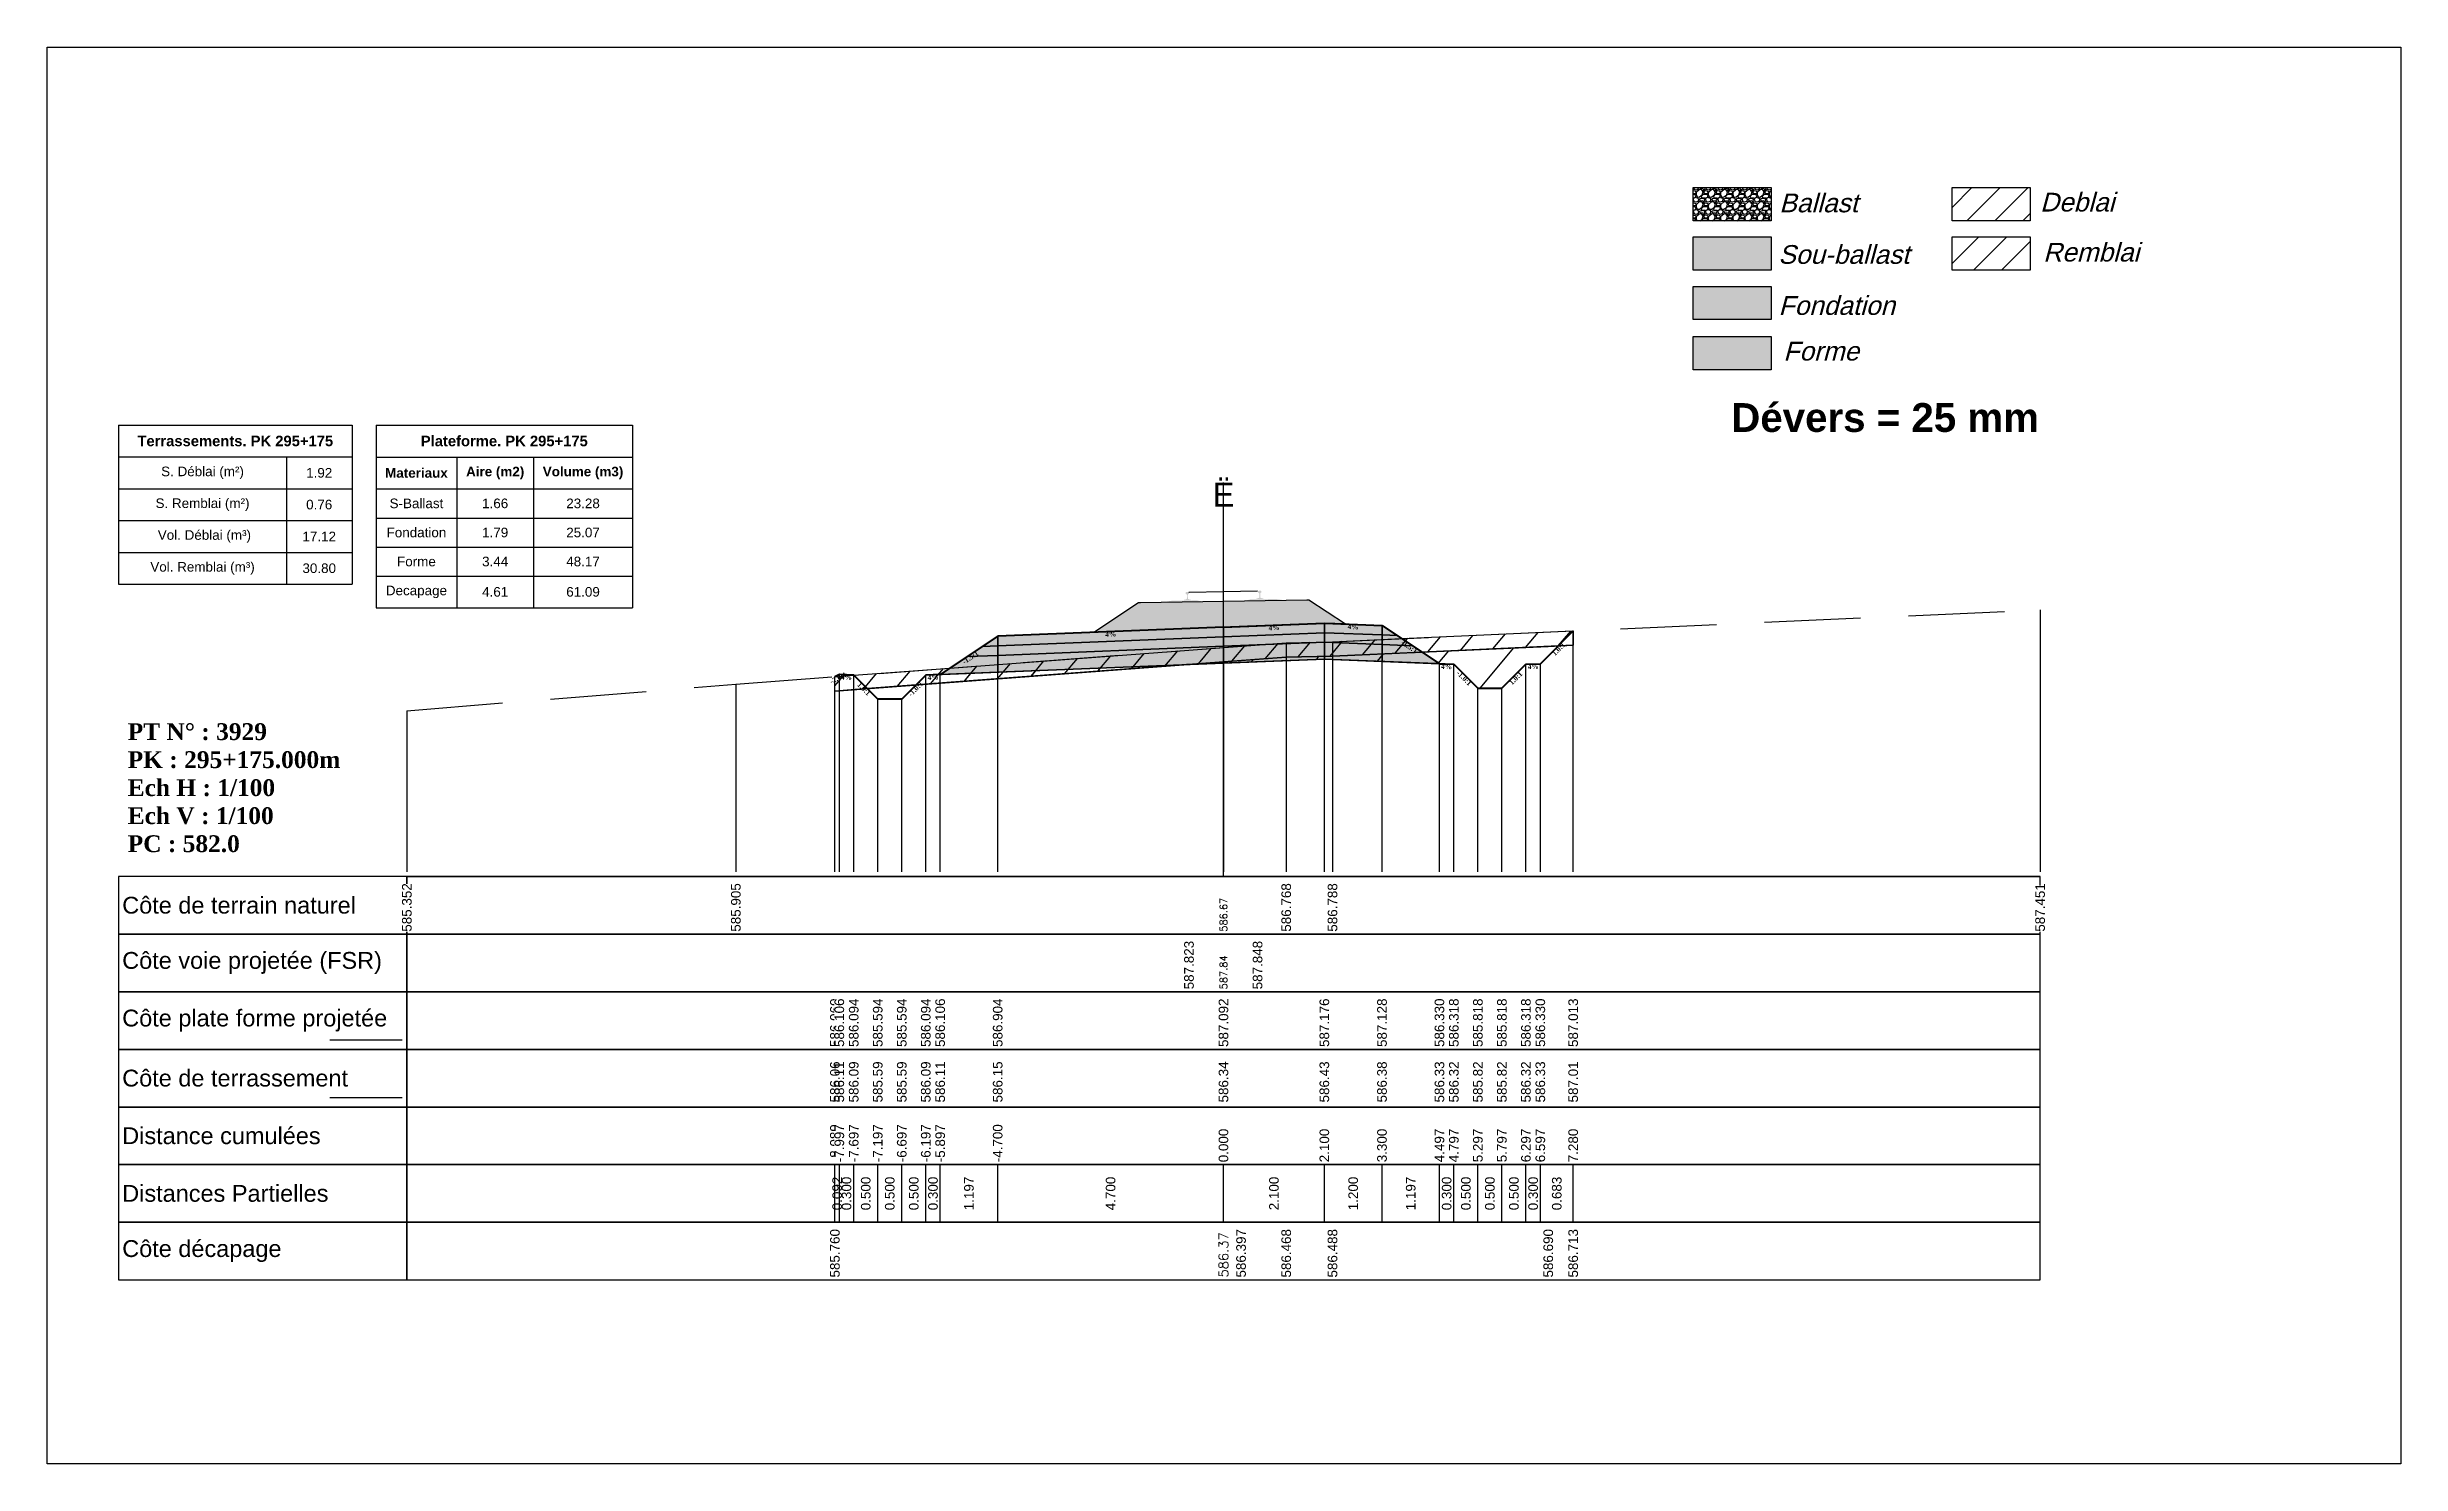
# Model space of a CAD drawing. Header units: millimetres. Extents: x 2762 to 3076, y 916 to 3305.
# Drawn here: x 2873.89 to 2922.89, y 1818.45 to 1847.95 of the extents above; entities that cross this region are included whole.
import ezdxf

# ---------------------------------------------------------------- set-up
doc = ezdxf.new("R2010")
doc.units = ezdxf.units.MM
doc.header["$LTSCALE"] = 2
doc.linetypes.add('CACHE', pattern=[9.525, 6.35, -3.175])
doc.linetypes.add('DASHED', pattern=[0.75, 0.5, -0.25])
for name, color, linetype in [('C-ANNO-TABL', 1, 'Continuous'), ('C-ANNO-TABL-TEXT', 150, 'Continuous'), ('C-ANNO-TABL-TITL', 150, 'Continuous'), ('C-ANNO-TABL-TTBL', 5, 'Continuous'), ('C-ROAD-CORR', 5, 'Continuous'), ('C-ROAD-SCTN', 7, 'Continuous')]:
    doc.layers.add(name, color=color, linetype=linetype)
doc.styles.add('ARIAL', font='arial.ttf')
doc.styles.add('C3D_Etiquette', font='romans.shx')
doc.styles.add('C3D_Profil_Travers', font='romans.shx')
doc.styles.get("Standard").update_dxf_attribs({"font": 'arial.ttf'})

msp = doc.modelspace()

# ---------------------------------------------------------------- texts
at = {"insert": (2908.949, 1840.54), "char_height": 0.6, "attachment_point": 1}
msp.add_mtext_dynamic_manual_height_columns('{\\fArial|b1|i0|c0|p34;Dévers = 25 mm}', width=8.82587, gutter_width=1.25, heights=[0], dxfattribs=at)
at = {"color": 7, "linetype": 'Continuous', "lineweight": -3}
for s, insert, char_height, attachment_point, style in [('{\\fWingdings|b0|i0|c2|p0;Ë}', (2898.38, 1838.384), 0.5, 8, 'C3D_Profil_Travers'), ('{\\fTimes New Roman|b1|i0|c0|p18;PT N° : 3929\\PPK : 295+175.000m\\PEch H : 1/100\\PEch V : 1/100\\PPC : 582.0}', (2875.568, 1831.184), 0.35, 7, 'C3D_Profil_Travers'), ('{\\fArial|b0|i0|c0|p34;Côte de terrain naturel}', (2875.454, 1830.084), 0.35, 4, 'C3D_Etiquette'), ('{\\fArial|b0|i0|c0|p34;Côte plate forme projetée}', (2875.454, 1827.684), 0.35, 4, 'C3D_Etiquette'), ('{\\fArial|b0|i0|c0|p34;Côte de terrassement}', (2875.454, 1826.484), 0.35, 4, 'C3D_Etiquette'), ('{\\fArial|b0|i0|c0|p34;Distance cumulées}', (2875.454, 1825.284), 0.35, 4, 'C3D_Etiquette'), ('{\\fArial|b0|i0|c0|p34;Distances Partielles}', (2875.454, 1824.084), 0.35, 4, 'C3D_Etiquette'), ('{\\fArial|b0|i0|c0|p34;Côte décapage}', (2875.454, 1822.884), 0.35, 4, 'C3D_Etiquette')]:
    msp.add_mtext(s, dxfattribs=dict(at, insert=insert, char_height=char_height, attachment_point=attachment_point, style=style))
at = {"color": 7, "linetype": 'Continuous', "lineweight": -3, "char_height": 0.1, "attachment_point": 2, "style": 'C3D_Etiquette'}
for s, insert, width, rotation in [('{\\fTimes New Roman|b1|i0|c0|p18;4%}', (2896.03, 1835.778), 0.42071, 2.2906), ('{\\fTimes New Roman|b1|i0|c0|p18;4%}', (2899.43, 1835.914), 0.37094, 2.2906), ('{\\fTimes New Roman|b1|i0|c0|p18;4%}', (2901.079, 1835.932), 0.42071, 357.7094), ('{\\fTimes New Roman|b1|i0|c0|p18;-1.5:1}', (2902.276, 1835.509), 0.34598, 326.3099), ('{\\fTimes New Roman|b1|i0|c0|p18;1.0:1}', (2905.321, 1835.453), 0.29001, 45), ('{\\fTimes New Roman|b1|i0|c0|p18;-1.5:1}', (2893.083, 1835.285), 0.34598, 33.6901), ('{\\fTimes New Roman|b1|i0|c0|p18;4%}', (2903.026, 1835.104), 0.42071, 357.7094), ('{\\fTimes New Roman|b1|i0|c0|p18;4%}', (2904.827, 1835.104), 0.37094, 2.2906), ('{\\fTimes New Roman|b1|i0|c0|p18;-2.0:1}', (2890.338, 1834.863), 0.34598, 26.5651), ('{\\fTimes New Roman|b1|i0|c0|p18;4%}', (2890.533, 1834.88), 0.37094, 357.7094), ('{\\fTimes New Roman|b1|i0|c0|p18;1.0:1}', (2890.93, 1834.625), 0.29001, 315), ('{\\fTimes New Roman|b1|i0|c0|p18;-1.0:1}', (2891.936, 1834.625), 0.34598, 45), ('{\\fTimes New Roman|b1|i0|c0|p18;4%}', (2892.333, 1834.88), 0.42071, 2.2906), ('{\\fTimes New Roman|b1|i0|c0|p18;-1.0:1}', (2903.424, 1834.849), 0.34598, 315), ('{\\fTimes New Roman|b1|i0|c0|p18;1.0:1}', (2904.429, 1834.849), 0.29001, 45)]:
    msp.add_mtext(s, dxfattribs=dict(at, insert=insert, width=width, rotation=rotation))
at = {"color": 7, "linetype": 'Continuous', "lineweight": -3, "rotation": 90, "style": 'C3D_Profil_Travers'}
for s, insert, char_height, attachment_point in [('586.67', (2898.38, 1829.534), 0.15, 4), ('587.84', (2898.38, 1828.334), 0.15, 4), ('{\\fArial|b0|i0|c0|p34;586.06}', (2890.291, 1825.979), 0.2, 4), ('{\\fArial|b0|i0|c0|p34;586.11}', (2890.383, 1825.979), 0.2, 4), ('{\\fArial|b0|i0|c0|p34;586.09}', (2890.683, 1825.979), 0.2, 4), ('{\\fArial|b0|i0|c0|p34;585.59}', (2891.183, 1825.979), 0.2, 4), ('{\\fArial|b0|i0|c0|p34;585.59}', (2891.683, 1825.979), 0.2, 4), ('{\\fArial|b0|i0|c0|p34;586.09}', (2892.183, 1825.979), 0.2, 4), ('{\\fArial|b0|i0|c0|p34;586.11}', (2892.483, 1825.979), 0.2, 4), ('{\\fArial|b0|i0|c0|p34;586.15}', (2893.68, 1825.979), 0.2, 4), ('{\\fArial|b0|i0|c0|p34;586.34}', (2898.38, 1825.979), 0.2, 4), ('{\\fArial|b0|i0|c0|p34;586.43}', (2900.48, 1825.979), 0.2, 4), ('{\\fArial|b0|i0|c0|p34;586.38}', (2901.68, 1825.979), 0.2, 4), ('{\\fArial|b0|i0|c0|p34;586.33}', (2902.876, 1825.979), 0.2, 4), ('{\\fArial|b0|i0|c0|p34;586.32}', (2903.176, 1825.979), 0.2, 4), ('{\\fArial|b0|i0|c0|p34;585.82}', (2903.676, 1825.979), 0.2, 4), ('{\\fArial|b0|i0|c0|p34;585.82}', (2904.176, 1825.979), 0.2, 4), ('{\\fArial|b0|i0|c0|p34;586.32}', (2904.676, 1825.979), 0.2, 4), ('{\\fArial|b0|i0|c0|p34;586.33}', (2904.976, 1825.979), 0.2, 4), ('{\\fArial|b0|i0|c0|p34;587.01}', (2905.66, 1825.979), 0.2, 4), ('{\\fArial|b0|i0|c0|p34;0.092}', (2890.337, 1824.084), 0.2, 5), ('{\\fArial|b0|i0|c0|p34;0.300}', (2890.533, 1824.084), 0.2, 5), ('{\\fArial|b0|i0|c0|p34;0.500}', (2890.933, 1824.084), 0.2, 5), ('{\\fArial|b0|i0|c0|p34;0.500}', (2891.433, 1824.084), 0.2, 5), ('{\\fArial|b0|i0|c0|p34;0.500}', (2891.933, 1824.084), 0.2, 5), ('{\\fArial|b0|i0|c0|p34;0.300}', (2892.333, 1824.084), 0.2, 5), ('{\\fArial|b0|i0|c0|p34;1.197}', (2893.081, 1824.084), 0.2, 5), ('{\\fArial|b0|i0|c0|p34;4.700}', (2896.03, 1824.084), 0.2, 5), ('{\\fArial|b0|i0|c0|p34;2.100}', (2899.43, 1824.084), 0.2, 5), ('{\\fArial|b0|i0|c0|p34;1.200}', (2901.08, 1824.084), 0.2, 5), ('{\\fArial|b0|i0|c0|p34;1.197}', (2902.278, 1824.084), 0.2, 5), ('{\\fArial|b0|i0|c0|p34;0.300}', (2903.026, 1824.084), 0.2, 5), ('{\\fArial|b0|i0|c0|p34;0.500}', (2903.426, 1824.084), 0.2, 5), ('{\\fArial|b0|i0|c0|p34;0.500}', (2903.926, 1824.084), 0.2, 5), ('{\\fArial|b0|i0|c0|p34;0.500}', (2904.426, 1824.084), 0.2, 5), ('{\\fArial|b0|i0|c0|p34;0.300}', (2904.826, 1824.084), 0.2, 5), ('{\\fArial|b0|i0|c0|p34;0.683}', (2905.318, 1824.084), 0.2, 5), ('586.37', (2898.38, 1822.334), 0.2, 4)]:
    msp.add_mtext(s, dxfattribs=dict(at, insert=insert, char_height=char_height, attachment_point=attachment_point))
at = {"color": 7, "linetype": 'Continuous', "lineweight": -3, "insert": (2875.454, 1828.884), "char_height": 0.35, "attachment_point": 4}
msp.add_mtext('{\\fArial|b0|i0|c0|p34;Côte voie projetée (FSR)}', dxfattribs=at)
at = {"layer": 'C-ANNO-TABL-TEXT', "color": 7, "style": 'ARIAL', "oblique": 15}
for s, p in [('Ballast', (2909.949, 1844.513)), ('Deblai', (2915.379, 1844.529)), ('Remblai', (2915.443, 1843.487)), ('Sou-ballast', (2909.929, 1843.44)), ('Fondation', (2909.934, 1842.377)), ('Forme', (2910.034, 1841.427))]:
    msp.add_text(s, height=0.39, dxfattribs=at).set_placement(p)
at = {"layer": 'C-ANNO-TABL-TEXT', "color": 7, "linetype": 'Continuous', "lineweight": -3, "char_height": 0.2, "attachment_point": 5, "style": 'ARIAL'}
for s, insert in [('{\\fArial|b0|i0|c0|p34;\\C7;1.92}', (2879.555, 1839.088)), ('{\\fArial|b0|i0|c0|p34;\\C7;0.76}', (2879.555, 1838.426)), ('{\\fArial|b0|i0|c0|p34;\\C7;S-Ballast}', (2881.579, 1838.451)), ('{\\fArial|b0|i0|c0|p34;\\C7;1.66}', (2883.218, 1838.451)), ('{\\C18;\\c0;23.28}', (2885.047, 1838.451)), ('{\\fArial|b0|i0|c0|p34;\\C7;17.12}', (2879.555, 1837.764)), ('{\\fArial|b0|i0|c0|p34;\\C7;Fondation}', (2881.579, 1837.845)), ('{\\fArial|b0|i0|c0|p34;\\C7;1.79}', (2883.218, 1837.845)), ('{\\C18;\\c0;25.07}', (2885.047, 1837.845)), ('{\\fArial|b0|i0|c0|p34;\\C7;30.80}', (2879.555, 1837.101)), ('{\\fArial|b0|i0|c0|p34;\\C7;Forme}', (2881.579, 1837.241)), ('{\\fArial|b0|i0|c0|p34;\\C7;3.44}', (2883.218, 1837.241)), ('{\\C18;\\c0;48.17}', (2885.047, 1837.241)), ('{\\fArial|b0|i0|c0|p34;\\C7;Decapage}', (2881.579, 1836.609)), ('{\\fArial|b0|i0|c0|p34;\\C7;4.61}', (2883.218, 1836.609)), ('{\\C18;\\c0;61.09}', (2885.047, 1836.609))]:
    msp.add_mtext(s, dxfattribs=dict(at, insert=insert))
at = {"layer": 'C-ANNO-TABL-TITL', "color": 7, "linetype": 'Continuous', "lineweight": -3, "attachment_point": 5, "style": 'ARIAL'}
for s, insert, char_height in [('{\\fArial|b1|i0|c0|p34;\\C7;Terrassements. PK 295+175}', (2877.808, 1839.751), 0.22), ('{\\fArial|b1|i0|c0|p34;\\C18;\\c0;Plateforme. PK 295+175}', (2883.408, 1839.75), 0.22), ('{\\fArial|b0|i0|c0|p34;\\C7;S. Déblai (m²) }', (2877.126, 1839.088), 0.2), ('{\\fArial|b1|i0|c0|p34;\\C7;Materiaux   }', (2881.579, 1839.085), 0.2), ('{\\fArial|b1|i0|c0|p34;\\C7;Aire (m2)}', (2883.218, 1839.085), 0.2), ('{\\fArial|b1|i0|c0|p34;\\C7;Volume (m3)}', (2885.047, 1839.085), 0.2), ('{\\fArial|b0|i0|c0|p34;\\C7;S. Remblai (m²) }', (2877.126, 1838.426), 0.2), ('{\\fArial|b0|i0|c0|p34;\\C7; Vol. Déblai (m³) }', (2877.126, 1837.764), 0.2), ('{\\fArial|b0|i0|c0|p34;\\C7;Vol. Remblai (m³)}', (2877.126, 1837.101), 0.2)]:
    msp.add_mtext(s, dxfattribs=dict(at, insert=insert, char_height=char_height))

# ---------------------------------------------------------------- hatches: boundary and pattern name
h = msp.add_hatch(color=11)
h.dxf.hatch_style = 1
h.paths.add_polyline_path([(2909.781, 1843.999), (2908.155, 1843.999), (2908.155, 1843.307), (2909.781, 1843.307)])
h = msp.add_hatch(color=30)
h.dxf.hatch_style = 1
h.paths.add_polyline_path([(2909.781, 1842.971), (2908.155, 1842.971), (2908.155, 1842.279), (2909.781, 1842.279)])
h = msp.add_hatch(color=83)
h.dxf.hatch_style = 1
h.paths.add_polyline_path([(2909.781, 1841.925), (2908.155, 1841.925), (2908.155, 1841.234), (2909.781, 1841.234)])
at = {"linetype": 'Continuous', "lineweight": -3}
msp.add_hatch(color=254, dxfattribs=at).paths.add_polyline_path([(2897.169, 1836.215), (2897.166, 1836.4), (2897.28, 1836.423), (2897.628, 1836.429), (2897.628, 1836.434), (2897.554, 1836.433), (2897.554, 1836.443), (2897.555, 1836.444), (2897.556, 1836.444), (2897.558, 1836.445), (2897.578, 1836.447), (2897.581, 1836.447), (2897.584, 1836.449), (2897.612, 1836.459), (2897.614, 1836.461), (2897.615, 1836.462), (2897.616, 1836.464), (2897.617, 1836.468), (2897.618, 1836.475), (2897.619, 1836.484), (2897.62, 1836.494), (2897.62, 1836.518), (2897.619, 1836.534), (2897.618, 1836.54), (2897.617, 1836.546), (2897.616, 1836.551), (2897.616, 1836.553), (2897.615, 1836.556), (2897.614, 1836.558), (2897.613, 1836.559), (2897.612, 1836.561), (2897.61, 1836.561), (2897.595, 1836.567), (2897.592, 1836.568), (2897.592, 1836.569), (2897.591, 1836.571), (2897.591, 1836.573), (2897.591, 1836.591), (2897.591, 1836.596), (2897.592, 1836.598), (2897.594, 1836.6), (2897.596, 1836.602), (2897.599, 1836.603), (2897.6, 1836.604), (2897.604, 1836.604), (2897.608, 1836.605), (2897.611, 1836.605), (2897.615, 1836.606), (2897.62, 1836.606), (2897.623, 1836.606), (2897.626, 1836.606), (2897.63, 1836.606), (2897.633, 1836.606), (2897.637, 1836.606), (2897.642, 1836.606), (2897.645, 1836.606), (2897.649, 1836.605), (2897.653, 1836.605), (2897.654, 1836.604), (2897.656, 1836.603), (2897.659, 1836.601), (2897.661, 1836.599), (2897.662, 1836.597), (2897.663, 1836.592), (2897.663, 1836.574), (2897.663, 1836.572), (2897.662, 1836.57), (2897.662, 1836.569), (2897.659, 1836.568), (2897.644, 1836.562), (2897.643, 1836.561), (2897.641, 1836.56), (2897.64, 1836.558), (2897.64, 1836.557), (2897.639, 1836.553), (2897.638, 1836.551), (2897.638, 1836.547), (2897.637, 1836.541), (2897.637, 1836.534), (2897.636, 1836.518), (2897.637, 1836.495), (2897.638, 1836.484), (2897.639, 1836.475), (2897.641, 1836.468), (2897.642, 1836.464), (2897.642, 1836.463), (2897.644, 1836.461), (2897.646, 1836.46), (2897.674, 1836.45), (2897.677, 1836.449), (2897.681, 1836.449), (2897.701, 1836.447), (2897.702, 1836.447), (2897.703, 1836.446), (2897.704, 1836.445), (2897.704, 1836.435), (2897.63, 1836.434), (2897.63, 1836.429), (2897.834, 1836.432), (2897.966, 1836.404), (2898.8, 1836.418), (2898.931, 1836.451), (2899.135, 1836.455), (2899.135, 1836.46), (2899.061, 1836.459), (2899.061, 1836.469), (2899.062, 1836.47), (2899.063, 1836.471), (2899.064, 1836.471), (2899.084, 1836.473), (2899.088, 1836.473), (2899.091, 1836.475), (2899.119, 1836.486), (2899.121, 1836.487), (2899.122, 1836.488), (2899.123, 1836.49), (2899.124, 1836.494), (2899.125, 1836.501), (2899.126, 1836.51), (2899.127, 1836.521), (2899.126, 1836.544), (2899.125, 1836.56), (2899.125, 1836.567), (2899.124, 1836.573), (2899.123, 1836.577), (2899.123, 1836.579), (2899.122, 1836.582), (2899.121, 1836.584), (2899.12, 1836.585), (2899.118, 1836.587), (2899.117, 1836.587), (2899.102, 1836.593), (2899.099, 1836.594), (2899.098, 1836.595), (2899.098, 1836.597), (2899.098, 1836.599), (2899.097, 1836.617), (2899.098, 1836.622), (2899.099, 1836.624), (2899.101, 1836.626), (2899.103, 1836.628), (2899.106, 1836.629), (2899.107, 1836.63), (2899.11, 1836.631), (2899.114, 1836.631), (2899.118, 1836.632), (2899.122, 1836.632), (2899.127, 1836.632), (2899.13, 1836.632), (2899.133, 1836.632), (2899.136, 1836.632), (2899.14, 1836.632), (2899.144, 1836.632), (2899.149, 1836.632), (2899.152, 1836.632), (2899.156, 1836.632), (2899.16, 1836.631), (2899.161, 1836.63), (2899.163, 1836.629), (2899.165, 1836.628), (2899.168, 1836.625), (2899.169, 1836.623), (2899.169, 1836.619), (2899.17, 1836.601), (2899.17, 1836.598), (2899.169, 1836.597), (2899.169, 1836.596), (2899.166, 1836.594), (2899.151, 1836.588), (2899.149, 1836.587), (2899.148, 1836.586), (2899.147, 1836.584), (2899.146, 1836.583), (2899.146, 1836.579), (2899.145, 1836.577), (2899.144, 1836.573), (2899.144, 1836.567), (2899.143, 1836.561), (2899.143, 1836.545), (2899.143, 1836.521), (2899.145, 1836.51), (2899.146, 1836.501), (2899.147, 1836.494), (2899.148, 1836.49), (2899.149, 1836.489), (2899.15, 1836.488), (2899.153, 1836.486), (2899.181, 1836.476), (2899.184, 1836.475), (2899.187, 1836.475), (2899.207, 1836.474), (2899.209, 1836.473), (2899.21, 1836.472), (2899.211, 1836.471), (2899.211, 1836.462), (2899.137, 1836.46), (2899.137, 1836.455), (2899.485, 1836.461), (2899.6, 1836.442), (2899.604, 1836.257)])
h = msp.add_hatch(dxfattribs=at)
h.set_pattern_fill('GRAVEL', color=252, scale=0.009, style=0)
h.set_pattern_definition([(228.0128, (2895.843941, 1835.996288), (-1.8288, -2.0574), [0.030755, -3.0447435]), (184.96974, (2895.823367, 1835.973428), (2.743199999, 0.228600013), [0.0527764, -5.2248644]), (132.51045, (2895.77079, 1835.968856), (2.286, -2.5146), [0.0372133, -3.684125]), (267.2737, (2895.681635, 1835.911706), (0.2286, 4.572), [0.0480604, -4.7579794]), (292.83365, (2895.679349, 1835.8637), (-1.143, 2.7432), [0.047127, -4.6655827]), (357.2737, (2895.697637, 1835.820266), (-4.572, 0.2286), [0.0480604, -4.7579794]), (37.69424, (2895.7456434, 1835.81798), (-2.9718, -2.286), [0.0635574, -6.2921804]), (72.25533, (2895.795935, 1835.856842), (1.6002, 5.0292), [0.0600048, -5.940473]), (121.42957, (2895.814223, 1835.913992), (-1.8288, 2.9718), [0.048223, -4.774099]), (175.23636, (2895.789077, 1835.95514), (2.5146, -0.2286), [0.055054, -2.697654]), (222.39744, (2895.7342134, 1835.959712), (-2.7432, -2.5146), [0.071197, -7.0485095]), (138.81407, (2895.90795, 1835.90942), (-1.6002, 1.3716), [0.0243004, -2.405751]), (171.46923, (2895.889661, 1835.925422), (2.9718, -0.4572), [0.0462314, -4.5769175]), (225, (2895.84394, 1835.93228), (-3e-17, -0.2286), [0.032329, -0.29096]), (203.1986, (2895.82794, 1835.959712), (1.143, 0.4572), [0.01741, -1.723556]), (291.8014, (2895.811937, 1835.952854), (-0.2286, 0.6858), [0.024621, -1.206428]), (30.9638, (2895.82108, 1835.929994), (0.6858, 0.4572), [0.039989, -1.292967]), (161.565, (2895.85537, 1835.95057), (0.4572, -0.2286), [0.028916, -0.693981]), (16.38954, (2895.67935, 1835.952854), (2.286, 0.6858), [0.040508, -4.0102944]), (70.34618, (2895.718211, 1835.964284), (-0.9144, -2.5146), [0.033984, -3.3643994]), (293.1986, (2895.85537, 1835.996288), (-0.4572, 1.143), [0.034819, -1.7061465]), (343.61046, (2895.869087, 1835.964284), (-2.286, 0.6858), [0.040508, -4.0102944]), (339.44395, (2895.67935, 1835.811122), (-1.143, 0.4572), [0.039063, -1.914096]), (294.77514, (2895.715925, 1835.797406), (-1.143, 2.5146), [0.0327305, -3.2403234]), (66.8014, (2895.857657, 1835.767688), (0.4572, 1.143), [0.034819, -1.7061465]), (17.35402, (2895.871373, 1835.799692), (-2.9718, -0.9144), [0.0383204, -3.793714]), (69.44395, (2895.745643, 1835.767688), (-0.4572, -1.143), [0.0195316, -1.933628]), (101.3099, (2895.84394, 1835.76769), (-0.2286, 0.9144), [0.011656, -1.1539795]), (165.9638, (2895.841655, 1835.77912), (0.6858, -0.2286), [0.047127, -0.895415]), (186.009, (2895.795935, 1835.790548), (2.286, 0.2286), [0.043674, -4.323723]), (303.69, (2895.82108, 1835.90942), (-0.2286, 0.4572), [0.032969, -0.79126]), (353.15723, (2895.839369, 1835.881988), (3.8862, -0.4572), [0.05756, -5.698441]), (60.9454, (2895.89652, 1835.87513), (-0.9144, -1.6002), [0.023536, -2.330045]), (90, (2895.90795, 1835.8957), (-0.2286, 0.2286), [0.013716, -0.214884]), (120.25644, (2895.791363, 1835.797406), (0.9144, -1.6002), [0.031758, -3.1440547]), (48.0128, (2895.775361, 1835.824838), (1.8288, 2.0574), [0.06151, -3.0139886]), (0, (2895.8165, 1835.87056), (0.2286, 0.2286), [0.059436, -0.169164]), (325.30485, (2895.875945, 1835.870558), (2.286, -1.6002), [0.036145, -3.5783385]), (254.0546, (2895.905663, 1835.849984), (-0.2286, -0.9144), [0.033285, -1.6309485]), (207.64598, (2895.896519, 1835.81798), (-4.3434, -2.286), [0.054193, -5.365122]), (175.42608, (2895.848513, 1835.792834), (-2.9718, 0.2286), [0.0573327, -5.675926])])
h.paths.add_polyline_path([(2895.679, 1835.768), (2896.608, 1836.387), (2896.652, 1836.387), (2900.114, 1836.447), (2900.158, 1836.447), (2900.916, 1835.942), (2900.48, 1835.96)])
h = msp.add_hatch(dxfattribs=at)
h.set_pattern_fill('_U', color=150, scale=0.5, angle=50, style=0, pattern_type=0)
h.set_pattern_definition([(50, (2905.3458, 1835.48317), (-0.383022, 0.321394), [])])
h.paths.add_polyline_path([(2905.346, 1835.483), (2905.66, 1835.797), (2905.66, 1835.497)])
h.paths.add_polyline_path([(2902.092, 1835.637), (2905.66, 1835.797), (2905.346, 1835.483), (2902.514, 1835.356)])
h.paths.add_polyline_path([(2891.976, 1834.671), (2892.183, 1834.878), (2892.483, 1834.89), (2892.684, 1835.024), (2899.686, 1835.551), (2900.65, 1835.572), (2902.092, 1835.637), (2902.514, 1835.356), (2900.65, 1835.272), (2899.686, 1835.251)])
h.paths.add_polyline_path([(2890.687, 1834.874), (2892.684, 1835.024), (2892.483, 1834.89), (2892.183, 1834.878), (2891.976, 1834.671), (2890.966, 1834.595)])
h.paths.add_polyline_path([(2890.291, 1834.544), (2890.291, 1834.844), (2890.687, 1834.874), (2890.966, 1834.595)])
h = msp.add_hatch(dxfattribs=at)
h.set_pattern_fill('_U', color=3, angle=50, style=0, pattern_type=0)
h.set_pattern_definition([(50, (2905.3458, 1835.4832), (-0.766044, 0.64279), [])])
h.paths.add_polyline_path([(2905.346, 1835.483), (2905.66, 1835.797), (2905.66, 1835.497)])
h.paths.add_polyline_path([(2891.976, 1834.671), (2892.183, 1834.878), (2897.607, 1835.095)])
h.paths.add_polyline_path([(2890.291, 1834.544), (2890.291, 1834.844), (2890.383, 1834.89), (2890.683, 1834.878), (2890.966, 1834.595)])
h = msp.add_hatch(color=83, dxfattribs=at)
h.paths.add_polyline_path([(2901.68, 1835.162), (2901.68, 1835.512), (2902.318, 1835.486), (2902.876, 1835.114)])
h.paths.add_polyline_path([(2900.48, 1835.21), (2900.48, 1835.56), (2901.68, 1835.512), (2901.68, 1835.162)])
h.paths.add_polyline_path([(2898.38, 1835.126), (2898.38, 1835.476), (2900.48, 1835.56), (2900.48, 1835.21)])
h.paths.add_polyline_path([(2893.68, 1834.938), (2893.68, 1835.288), (2898.38, 1835.476), (2898.38, 1835.126)])
h.paths.add_polyline_path([(2892.483, 1834.89), (2893.041, 1835.262), (2893.68, 1835.288), (2893.68, 1834.938)])
h = msp.add_hatch(color=30, dxfattribs=at)
h.paths.add_polyline_path([(2901.68, 1835.512), (2901.68, 1835.712), (2901.999, 1835.699), (2902.318, 1835.486)])
h.paths.add_polyline_path([(2900.48, 1835.56), (2900.48, 1835.76), (2901.68, 1835.712), (2901.68, 1835.512)])
h.paths.add_polyline_path([(2898.38, 1835.476), (2898.38, 1835.676), (2900.48, 1835.76), (2900.48, 1835.56)])
h.paths.add_polyline_path([(2893.68, 1835.288), (2893.68, 1835.488), (2898.38, 1835.676), (2898.38, 1835.476)])
h.paths.add_polyline_path([(2893.041, 1835.262), (2893.36, 1835.475), (2893.68, 1835.488), (2893.68, 1835.288)])
h = msp.add_hatch(color=11, dxfattribs=at)
h.paths.add_polyline_path([(2901.68, 1835.712), (2901.68, 1835.912), (2901.999, 1835.699)])
h.paths.add_polyline_path([(2900.48, 1835.76), (2900.48, 1835.96), (2901.68, 1835.912), (2901.68, 1835.712)])
h.paths.add_polyline_path([(2898.38, 1835.676), (2898.38, 1835.876), (2900.48, 1835.96), (2900.48, 1835.76)])
h.paths.add_polyline_path([(2893.68, 1835.488), (2893.68, 1835.688), (2898.38, 1835.876), (2898.38, 1835.676)])
h.paths.add_polyline_path([(2893.36, 1835.475), (2893.68, 1835.688), (2893.68, 1835.488)])
h = msp.add_hatch(dxfattribs=at)
h.set_pattern_fill('_U', color=1, angle=50, style=0, pattern_type=0)
h.set_pattern_definition([(50, (2897.6075, 1835.0948), (-0.76604, 0.64279), [])])
h.paths.add_polyline_path([(2897.607, 1835.095), (2899.686, 1835.251), (2900.65, 1835.272), (2905.346, 1835.483), (2904.976, 1835.114), (2904.676, 1835.102), (2904.176, 1834.602), (2903.676, 1834.602), (2903.176, 1835.102), (2900.48, 1835.21)])
h.paths.add_polyline_path([(2890.966, 1834.595), (2891.976, 1834.671), (2891.683, 1834.378), (2891.183, 1834.378)])

# ---------------------------------------------------------------- linework, layer by layer
for p, q in [((2908.155, 1845.026), (2909.781, 1845.026)), ((2908.155, 1844.334), (2908.155, 1845.026)), ((2909.781, 1845.026), (2909.781, 1844.334)), ((2913.548, 1845.026), (2915.174, 1845.026)), ((2913.548, 1844.334), (2913.548, 1845.026)), ((2915.174, 1845.026), (2915.174, 1844.334)), ((2909.781, 1844.334), (2908.155, 1844.334)), ((2908.155, 1843.999), (2909.781, 1843.999)), ((2908.155, 1843.307), (2908.155, 1843.999)), ((2909.781, 1843.999), (2909.781, 1843.307)), ((2915.174, 1844.334), (2913.548, 1844.334)), ((2913.548, 1843.999), (2915.174, 1843.999)), ((2913.548, 1843.307), (2913.548, 1843.999)), ((2915.174, 1843.999), (2915.174, 1843.307)), ((2909.781, 1843.307), (2908.155, 1843.307)), ((2908.155, 1842.971), (2909.781, 1842.971)), ((2908.155, 1842.279), (2908.155, 1842.971)), ((2909.781, 1842.971), (2909.781, 1842.279)), ((2915.174, 1843.307), (2913.548, 1843.307)), ((2909.781, 1842.279), (2908.155, 1842.279)), ((2908.155, 1841.925), (2909.781, 1841.925)), ((2908.155, 1841.234), (2908.155, 1841.925)), ((2909.781, 1841.925), (2909.781, 1841.234)), ((2909.781, 1841.234), (2908.155, 1841.234))]:
    msp.add_line(p, q)
at = {"linetype": 'Continuous'}
for p, q in [((2908.158, 1844.98), (2908.155, 1844.981)), ((2908.155, 1844.978), (2908.158, 1844.98)), ((2908.195, 1844.951), (2908.155, 1844.957)), ((2908.155, 1844.912), (2908.205, 1844.906)), ((2908.155, 1844.891), (2908.181, 1844.891)), ((2908.161, 1845.026), (2908.174, 1844.995)), ((2908.173, 1844.995), (2908.216, 1844.983)), ((2908.18, 1844.893), (2908.214, 1844.87)), ((2908.218, 1844.935), (2908.197, 1844.953)), ((2908.204, 1844.896), (2908.217, 1844.919)), ((2908.214, 1844.868), (2908.204, 1844.833)), ((2908.216, 1844.983), (2908.26, 1844.996)), ((2908.219, 1844.937), (2908.217, 1844.883)), ((2908.217, 1844.919), (2908.217, 1844.934)), ((2908.217, 1844.884), (2908.237, 1844.835)), ((2908.284, 1844.983), (2908.225, 1844.93)), ((2908.26, 1844.995), (2908.271, 1845.026)), ((2908.337, 1844.983), (2908.276, 1844.988)), ((2908.29, 1844.833), (2908.346, 1844.876)), ((2908.317, 1845), (2908.293, 1845.026)), ((2908.36, 1845.006), (2908.302, 1845.001)), ((2908.324, 1844.84), (2908.369, 1844.891)), ((2908.364, 1844.938), (2908.336, 1844.984)), ((2908.346, 1844.876), (2908.366, 1844.939)), ((2908.363, 1844.983), (2908.373, 1844.957)), ((2908.382, 1844.991), (2908.364, 1844.983)), ((2908.369, 1844.891), (2908.435, 1844.891)), ((2908.374, 1844.957), (2908.412, 1844.98)), ((2908.399, 1844.96), (2908.374, 1844.934)), ((2908.374, 1844.934), (2908.394, 1844.904)), ((2908.394, 1845.026), (2908.376, 1845.006)), ((2908.412, 1844.98), (2908.381, 1844.99)), ((2908.395, 1844.913), (2908.459, 1844.906)), ((2908.449, 1844.951), (2908.399, 1844.959)), ((2908.415, 1845.026), (2908.428, 1844.995)), ((2908.427, 1844.995), (2908.47, 1844.983)), ((2908.434, 1844.893), (2908.468, 1844.87)), ((2908.472, 1844.935), (2908.451, 1844.953)), ((2908.458, 1844.896), (2908.471, 1844.919)), ((2908.468, 1844.868), (2908.458, 1844.833)), ((2908.47, 1844.983), (2908.514, 1844.996)), ((2908.473, 1844.937), (2908.471, 1844.883)), ((2908.471, 1844.919), (2908.471, 1844.934)), ((2908.471, 1844.884), (2908.491, 1844.835)), ((2908.538, 1844.983), (2908.479, 1844.93)), ((2908.514, 1844.995), (2908.525, 1845.026)), ((2908.591, 1844.983), (2908.53, 1844.988)), ((2908.544, 1844.833), (2908.6, 1844.876)), ((2908.571, 1845), (2908.547, 1845.026)), ((2908.614, 1845.006), (2908.556, 1845.001)), ((2908.578, 1844.84), (2908.623, 1844.891)), ((2908.618, 1844.938), (2908.59, 1844.984)), ((2908.6, 1844.876), (2908.62, 1844.939)), ((2908.617, 1844.983), (2908.627, 1844.957)), ((2908.636, 1844.991), (2908.618, 1844.983)), ((2908.623, 1844.891), (2908.689, 1844.891)), ((2908.628, 1844.957), (2908.666, 1844.98)), ((2908.653, 1844.96), (2908.628, 1844.934)), ((2908.628, 1844.934), (2908.648, 1844.904)), ((2908.648, 1845.026), (2908.63, 1845.006)), ((2908.666, 1844.98), (2908.635, 1844.99)), ((2908.649, 1844.913), (2908.713, 1844.906)), ((2908.703, 1844.951), (2908.653, 1844.959)), ((2908.669, 1845.026), (2908.682, 1844.995)), ((2908.681, 1844.995), (2908.724, 1844.983)), ((2908.688, 1844.893), (2908.722, 1844.87)), ((2908.726, 1844.935), (2908.705, 1844.953)), ((2908.712, 1844.896), (2908.725, 1844.919)), ((2908.722, 1844.868), (2908.712, 1844.833)), ((2908.724, 1844.983), (2908.768, 1844.996)), ((2908.727, 1844.937), (2908.725, 1844.883)), ((2908.725, 1844.919), (2908.725, 1844.934)), ((2908.725, 1844.884), (2908.745, 1844.835)), ((2908.792, 1844.983), (2908.733, 1844.93)), ((2908.768, 1844.995), (2908.779, 1845.026)), ((2908.845, 1844.983), (2908.784, 1844.988)), ((2908.798, 1844.833), (2908.854, 1844.876)), ((2908.825, 1845), (2908.801, 1845.026)), ((2908.868, 1845.006), (2908.81, 1845.001)), ((2908.832, 1844.84), (2908.877, 1844.891)), ((2908.872, 1844.938), (2908.844, 1844.984)), ((2908.854, 1844.876), (2908.874, 1844.939)), ((2908.871, 1844.983), (2908.881, 1844.957)), ((2908.89, 1844.991), (2908.872, 1844.983)), ((2908.877, 1844.891), (2908.943, 1844.891)), ((2908.882, 1844.957), (2908.92, 1844.98)), ((2908.907, 1844.96), (2908.882, 1844.934)), ((2908.882, 1844.934), (2908.902, 1844.904)), ((2908.902, 1845.026), (2908.884, 1845.006)), ((2908.92, 1844.98), (2908.889, 1844.99)), ((2908.903, 1844.913), (2908.967, 1844.906)), ((2908.957, 1844.951), (2908.907, 1844.959)), ((2908.923, 1845.026), (2908.936, 1844.995)), ((2908.935, 1844.995), (2908.978, 1844.983)), ((2908.942, 1844.893), (2908.976, 1844.87)), ((2908.98, 1844.935), (2908.959, 1844.953)), ((2908.966, 1844.896), (2908.979, 1844.919)), ((2908.976, 1844.868), (2908.966, 1844.833)), ((2908.978, 1844.983), (2909.022, 1844.996)), ((2908.981, 1844.937), (2908.979, 1844.883)), ((2908.979, 1844.919), (2908.979, 1844.934)), ((2908.979, 1844.884), (2908.999, 1844.835)), ((2909.046, 1844.983), (2908.987, 1844.93)), ((2909.022, 1844.995), (2909.033, 1845.026)), ((2909.099, 1844.983), (2909.038, 1844.988)), ((2909.052, 1844.833), (2909.108, 1844.876)), ((2909.079, 1845), (2909.055, 1845.026)), ((2909.122, 1845.006), (2909.064, 1845.001)), ((2909.086, 1844.84), (2909.131, 1844.891)), ((2909.126, 1844.938), (2909.098, 1844.984)), ((2909.108, 1844.876), (2909.128, 1844.939)), ((2909.125, 1844.983), (2909.135, 1844.957)), ((2909.144, 1844.991), (2909.126, 1844.983)), ((2909.131, 1844.891), (2909.197, 1844.891)), ((2909.136, 1844.957), (2909.174, 1844.98)), ((2909.161, 1844.96), (2909.136, 1844.934)), ((2909.136, 1844.934), (2909.156, 1844.904)), ((2909.156, 1845.026), (2909.138, 1845.006)), ((2909.174, 1844.98), (2909.143, 1844.99)), ((2909.157, 1844.913), (2909.221, 1844.906)), ((2909.211, 1844.951), (2909.161, 1844.959)), ((2909.177, 1845.026), (2909.19, 1844.995)), ((2909.189, 1844.995), (2909.232, 1844.983)), ((2909.196, 1844.893), (2909.23, 1844.87)), ((2909.234, 1844.935), (2909.213, 1844.953)), ((2909.22, 1844.896), (2909.233, 1844.919)), ((2909.23, 1844.868), (2909.22, 1844.833)), ((2909.232, 1844.983), (2909.276, 1844.996)), ((2909.235, 1844.937), (2909.233, 1844.883)), ((2909.233, 1844.919), (2909.233, 1844.934)), ((2909.233, 1844.884), (2909.253, 1844.835)), ((2909.3, 1844.983), (2909.241, 1844.93)), ((2909.276, 1844.995), (2909.287, 1845.026)), ((2909.353, 1844.983), (2909.292, 1844.988)), ((2909.306, 1844.833), (2909.362, 1844.876)), ((2909.333, 1845), (2909.309, 1845.026)), ((2909.376, 1845.006), (2909.318, 1845.001)), ((2909.34, 1844.84), (2909.385, 1844.891)), ((2909.38, 1844.938), (2909.352, 1844.984)), ((2909.362, 1844.876), (2909.382, 1844.939)), ((2909.379, 1844.983), (2909.389, 1844.957)), ((2909.398, 1844.991), (2909.38, 1844.983)), ((2909.385, 1844.891), (2909.451, 1844.891)), ((2909.39, 1844.957), (2909.428, 1844.98)), ((2909.415, 1844.96), (2909.39, 1844.934)), ((2909.39, 1844.934), (2909.41, 1844.904)), ((2909.41, 1845.026), (2909.392, 1845.006)), ((2909.428, 1844.98), (2909.397, 1844.99)), ((2909.411, 1844.913), (2909.475, 1844.906)), ((2909.465, 1844.951), (2909.415, 1844.959)), ((2909.431, 1845.026), (2909.444, 1844.995)), ((2909.443, 1844.995), (2909.486, 1844.983)), ((2909.45, 1844.893), (2909.484, 1844.87)), ((2909.488, 1844.935), (2909.467, 1844.953)), ((2909.474, 1844.896), (2909.487, 1844.919)), ((2909.484, 1844.868), (2909.474, 1844.833)), ((2909.486, 1844.983), (2909.53, 1844.996)), ((2909.489, 1844.937), (2909.487, 1844.883)), ((2909.487, 1844.919), (2909.487, 1844.934)), ((2909.487, 1844.884), (2909.507, 1844.835)), ((2909.554, 1844.983), (2909.495, 1844.93)), ((2909.53, 1844.995), (2909.541, 1845.026)), ((2909.607, 1844.983), (2909.546, 1844.988)), ((2909.56, 1844.833), (2909.616, 1844.876)), ((2909.587, 1845), (2909.563, 1845.026)), ((2909.63, 1845.006), (2909.572, 1845.001)), ((2909.594, 1844.84), (2909.639, 1844.891)), ((2909.634, 1844.938), (2909.606, 1844.984)), ((2909.616, 1844.876), (2909.636, 1844.939)), ((2909.633, 1844.983), (2909.643, 1844.957)), ((2909.652, 1844.991), (2909.634, 1844.983)), ((2909.639, 1844.891), (2909.705, 1844.891)), ((2909.644, 1844.957), (2909.682, 1844.98)), ((2909.669, 1844.96), (2909.644, 1844.934)), ((2909.644, 1844.934), (2909.664, 1844.904)), ((2909.664, 1845.026), (2909.646, 1845.006)), ((2909.682, 1844.98), (2909.651, 1844.99)), ((2909.665, 1844.913), (2909.729, 1844.906)), ((2909.719, 1844.951), (2909.669, 1844.959)), ((2909.685, 1845.026), (2909.698, 1844.995)), ((2909.697, 1844.995), (2909.74, 1844.983)), ((2909.704, 1844.893), (2909.738, 1844.87)), ((2909.742, 1844.935), (2909.721, 1844.953)), ((2909.728, 1844.896), (2909.741, 1844.919)), ((2909.738, 1844.868), (2909.728, 1844.833)), ((2909.74, 1844.983), (2909.781, 1844.995)), ((2909.743, 1844.937), (2909.741, 1844.883)), ((2909.741, 1844.919), (2909.741, 1844.934)), ((2909.741, 1844.884), (2909.761, 1844.835)), ((2909.781, 1844.959), (2909.749, 1844.93)), ((2908.207, 1844.827), (2908.155, 1844.799)), ((2908.158, 1844.726), (2908.155, 1844.727)), ((2908.155, 1844.724), (2908.158, 1844.726)), ((2908.195, 1844.697), (2908.155, 1844.703)), ((2908.155, 1844.658), (2908.205, 1844.652)), ((2908.155, 1844.637), (2908.181, 1844.637)), ((2908.207, 1844.573), (2908.155, 1844.545)), ((2908.158, 1844.472), (2908.155, 1844.473)), ((2908.155, 1844.47), (2908.158, 1844.472)), ((2908.195, 1844.443), (2908.155, 1844.449)), ((2908.155, 1844.404), (2908.205, 1844.398)), ((2908.155, 1844.383), (2908.181, 1844.383)), ((2908.159, 1844.777), (2908.174, 1844.741)), ((2908.159, 1844.523), (2908.174, 1844.487)), ((2908.16, 1844.777), (2908.176, 1844.812)), ((2908.16, 1844.523), (2908.176, 1844.558)), ((2908.173, 1844.741), (2908.216, 1844.729)), ((2908.173, 1844.487), (2908.216, 1844.475)), ((2908.176, 1844.813), (2908.217, 1844.826)), ((2908.176, 1844.559), (2908.217, 1844.572)), ((2908.18, 1844.639), (2908.214, 1844.616)), ((2908.18, 1844.385), (2908.214, 1844.362)), ((2908.218, 1844.681), (2908.197, 1844.699)), ((2908.218, 1844.427), (2908.197, 1844.445)), ((2908.204, 1844.642), (2908.217, 1844.665)), ((2908.214, 1844.614), (2908.204, 1844.579)), ((2908.204, 1844.388), (2908.217, 1844.411)), ((2908.214, 1844.36), (2908.206, 1844.334)), ((2908.216, 1844.824), (2908.257, 1844.809)), ((2908.216, 1844.729), (2908.26, 1844.742)), ((2908.216, 1844.57), (2908.257, 1844.555)), ((2908.216, 1844.475), (2908.26, 1844.488)), ((2908.219, 1844.683), (2908.217, 1844.629)), ((2908.217, 1844.665), (2908.217, 1844.68)), ((2908.217, 1844.63), (2908.237, 1844.581)), ((2908.219, 1844.429), (2908.217, 1844.375)), ((2908.217, 1844.411), (2908.217, 1844.426)), ((2908.217, 1844.376), (2908.235, 1844.334)), ((2908.284, 1844.729), (2908.225, 1844.676)), ((2908.284, 1844.475), (2908.225, 1844.422)), ((2908.237, 1844.833), (2908.29, 1844.83)), ((2908.237, 1844.579), (2908.29, 1844.576)), ((2908.256, 1844.81), (2908.271, 1844.777)), ((2908.256, 1844.556), (2908.271, 1844.523)), ((2908.26, 1844.741), (2908.273, 1844.777)), ((2908.26, 1844.487), (2908.273, 1844.523)), ((2908.337, 1844.729), (2908.276, 1844.734)), ((2908.337, 1844.475), (2908.276, 1844.48)), ((2908.317, 1844.746), (2908.289, 1844.777)), ((2908.317, 1844.492), (2908.289, 1844.523)), ((2908.29, 1844.777), (2908.298, 1844.797)), ((2908.29, 1844.579), (2908.346, 1844.622)), ((2908.29, 1844.523), (2908.298, 1844.543)), ((2908.346, 1844.797), (2908.298, 1844.791)), ((2908.346, 1844.543), (2908.298, 1844.537)), ((2908.36, 1844.752), (2908.302, 1844.747)), ((2908.36, 1844.498), (2908.302, 1844.493)), ((2908.302, 1844.334), (2908.346, 1844.368)), ((2908.324, 1844.586), (2908.369, 1844.637)), ((2908.343, 1844.811), (2908.325, 1844.841)), ((2908.343, 1844.557), (2908.325, 1844.587)), ((2908.325, 1844.334), (2908.369, 1844.383)), ((2908.364, 1844.684), (2908.336, 1844.73)), ((2908.364, 1844.43), (2908.336, 1844.476)), ((2908.405, 1844.807), (2908.341, 1844.812)), ((2908.405, 1844.553), (2908.341, 1844.558)), ((2908.397, 1844.789), (2908.346, 1844.802)), ((2908.346, 1844.622), (2908.366, 1844.685)), ((2908.397, 1844.535), (2908.346, 1844.548)), ((2908.346, 1844.368), (2908.366, 1844.431)), ((2908.363, 1844.729), (2908.373, 1844.703)), ((2908.363, 1844.475), (2908.373, 1844.449)), ((2908.382, 1844.737), (2908.364, 1844.729)), ((2908.382, 1844.483), (2908.364, 1844.475)), ((2908.369, 1844.637), (2908.435, 1844.637)), ((2908.369, 1844.383), (2908.435, 1844.383)), ((2908.374, 1844.703), (2908.412, 1844.726)), ((2908.399, 1844.706), (2908.374, 1844.68)), ((2908.374, 1844.68), (2908.394, 1844.65)), ((2908.374, 1844.449), (2908.412, 1844.472)), ((2908.399, 1844.452), (2908.374, 1844.426)), ((2908.374, 1844.426), (2908.394, 1844.396)), ((2908.399, 1844.777), (2908.376, 1844.752)), ((2908.399, 1844.523), (2908.376, 1844.498)), ((2908.412, 1844.726), (2908.381, 1844.736)), ((2908.412, 1844.472), (2908.381, 1844.482)), ((2908.395, 1844.659), (2908.459, 1844.652)), ((2908.395, 1844.405), (2908.459, 1844.398)), ((2908.399, 1844.777), (2908.397, 1844.789)), ((2908.399, 1844.523), (2908.397, 1844.535)), ((2908.449, 1844.697), (2908.399, 1844.705)), ((2908.449, 1844.443), (2908.399, 1844.451)), ((2908.461, 1844.827), (2908.408, 1844.799)), ((2908.461, 1844.573), (2908.408, 1844.545)), ((2908.413, 1844.777), (2908.428, 1844.741)), ((2908.413, 1844.523), (2908.428, 1844.487)), ((2908.414, 1844.777), (2908.43, 1844.812)), ((2908.414, 1844.523), (2908.43, 1844.558)), ((2908.427, 1844.741), (2908.47, 1844.729)), ((2908.427, 1844.487), (2908.47, 1844.475)), ((2908.43, 1844.813), (2908.471, 1844.826)), ((2908.43, 1844.559), (2908.471, 1844.572)), ((2908.434, 1844.639), (2908.468, 1844.616)), ((2908.434, 1844.385), (2908.468, 1844.362)), ((2908.472, 1844.681), (2908.451, 1844.699)), ((2908.472, 1844.427), (2908.451, 1844.445)), ((2908.458, 1844.642), (2908.471, 1844.665)), ((2908.468, 1844.614), (2908.458, 1844.579)), ((2908.458, 1844.388), (2908.471, 1844.411)), ((2908.468, 1844.36), (2908.46, 1844.334)), ((2908.47, 1844.824), (2908.511, 1844.809)), ((2908.47, 1844.729), (2908.514, 1844.742)), ((2908.47, 1844.57), (2908.511, 1844.555)), ((2908.47, 1844.475), (2908.514, 1844.488)), ((2908.473, 1844.683), (2908.471, 1844.629)), ((2908.471, 1844.665), (2908.471, 1844.68)), ((2908.471, 1844.63), (2908.491, 1844.581)), ((2908.473, 1844.429), (2908.471, 1844.375)), ((2908.471, 1844.411), (2908.471, 1844.426)), ((2908.471, 1844.376), (2908.489, 1844.334)), ((2908.538, 1844.729), (2908.479, 1844.676)), ((2908.538, 1844.475), (2908.479, 1844.422)), ((2908.491, 1844.833), (2908.544, 1844.83)), ((2908.491, 1844.579), (2908.544, 1844.576)), ((2908.51, 1844.81), (2908.525, 1844.777)), ((2908.51, 1844.556), (2908.525, 1844.523)), ((2908.514, 1844.741), (2908.527, 1844.777)), ((2908.514, 1844.487), (2908.527, 1844.523)), ((2908.591, 1844.729), (2908.53, 1844.734)), ((2908.591, 1844.475), (2908.53, 1844.48)), ((2908.571, 1844.746), (2908.543, 1844.777)), ((2908.571, 1844.492), (2908.543, 1844.523)), ((2908.544, 1844.777), (2908.552, 1844.797)), ((2908.544, 1844.579), (2908.6, 1844.622)), ((2908.544, 1844.523), (2908.552, 1844.543)), ((2908.6, 1844.797), (2908.552, 1844.791)), ((2908.6, 1844.543), (2908.552, 1844.537)), ((2908.614, 1844.752), (2908.556, 1844.747)), ((2908.614, 1844.498), (2908.556, 1844.493)), ((2908.556, 1844.334), (2908.6, 1844.368)), ((2908.578, 1844.586), (2908.623, 1844.637)), ((2908.597, 1844.811), (2908.579, 1844.841)), ((2908.597, 1844.557), (2908.579, 1844.587)), ((2908.579, 1844.334), (2908.623, 1844.383)), ((2908.618, 1844.684), (2908.59, 1844.73)), ((2908.618, 1844.43), (2908.59, 1844.476)), ((2908.659, 1844.807), (2908.595, 1844.812)), ((2908.659, 1844.553), (2908.595, 1844.558)), ((2908.651, 1844.789), (2908.6, 1844.802)), ((2908.6, 1844.622), (2908.62, 1844.685)), ((2908.651, 1844.535), (2908.6, 1844.548)), ((2908.6, 1844.368), (2908.62, 1844.431)), ((2908.617, 1844.729), (2908.627, 1844.703)), ((2908.617, 1844.475), (2908.627, 1844.449)), ((2908.636, 1844.737), (2908.618, 1844.729)), ((2908.636, 1844.483), (2908.618, 1844.475)), ((2908.623, 1844.637), (2908.689, 1844.637)), ((2908.623, 1844.383), (2908.689, 1844.383)), ((2908.628, 1844.703), (2908.666, 1844.726)), ((2908.653, 1844.706), (2908.628, 1844.68)), ((2908.628, 1844.68), (2908.648, 1844.65)), ((2908.628, 1844.449), (2908.666, 1844.472)), ((2908.653, 1844.452), (2908.628, 1844.426)), ((2908.628, 1844.426), (2908.648, 1844.396)), ((2908.653, 1844.777), (2908.63, 1844.752)), ((2908.653, 1844.523), (2908.63, 1844.498)), ((2908.666, 1844.726), (2908.635, 1844.736)), ((2908.666, 1844.472), (2908.635, 1844.482)), ((2908.649, 1844.659), (2908.713, 1844.652)), ((2908.649, 1844.405), (2908.713, 1844.398)), ((2908.653, 1844.777), (2908.651, 1844.789)), ((2908.653, 1844.523), (2908.651, 1844.535)), ((2908.703, 1844.697), (2908.653, 1844.705)), ((2908.703, 1844.443), (2908.653, 1844.451)), ((2908.715, 1844.827), (2908.662, 1844.799)), ((2908.715, 1844.573), (2908.662, 1844.545)), ((2908.667, 1844.777), (2908.682, 1844.741)), ((2908.667, 1844.523), (2908.682, 1844.487)), ((2908.668, 1844.777), (2908.684, 1844.812)), ((2908.668, 1844.523), (2908.684, 1844.558)), ((2908.681, 1844.741), (2908.724, 1844.729)), ((2908.681, 1844.487), (2908.724, 1844.475)), ((2908.684, 1844.813), (2908.725, 1844.826)), ((2908.684, 1844.559), (2908.725, 1844.572)), ((2908.688, 1844.639), (2908.722, 1844.616)), ((2908.688, 1844.385), (2908.722, 1844.362)), ((2908.726, 1844.681), (2908.705, 1844.699)), ((2908.726, 1844.427), (2908.705, 1844.445)), ((2908.712, 1844.642), (2908.725, 1844.665)), ((2908.722, 1844.614), (2908.712, 1844.579)), ((2908.712, 1844.388), (2908.725, 1844.411)), ((2908.722, 1844.36), (2908.714, 1844.334)), ((2908.724, 1844.824), (2908.765, 1844.809)), ((2908.724, 1844.729), (2908.768, 1844.742)), ((2908.724, 1844.57), (2908.765, 1844.555)), ((2908.724, 1844.475), (2908.768, 1844.488)), ((2908.727, 1844.683), (2908.725, 1844.629)), ((2908.725, 1844.665), (2908.725, 1844.68)), ((2908.725, 1844.63), (2908.745, 1844.581)), ((2908.727, 1844.429), (2908.725, 1844.375)), ((2908.725, 1844.411), (2908.725, 1844.426)), ((2908.725, 1844.376), (2908.743, 1844.334)), ((2908.792, 1844.729), (2908.733, 1844.676)), ((2908.792, 1844.475), (2908.733, 1844.422)), ((2908.745, 1844.833), (2908.798, 1844.83)), ((2908.745, 1844.579), (2908.798, 1844.576)), ((2908.764, 1844.81), (2908.779, 1844.777)), ((2908.764, 1844.556), (2908.779, 1844.523)), ((2908.768, 1844.741), (2908.781, 1844.777)), ((2908.768, 1844.487), (2908.781, 1844.523)), ((2908.845, 1844.729), (2908.784, 1844.734)), ((2908.845, 1844.475), (2908.784, 1844.48)), ((2908.825, 1844.746), (2908.797, 1844.777)), ((2908.825, 1844.492), (2908.797, 1844.523)), ((2908.798, 1844.777), (2908.806, 1844.797)), ((2908.798, 1844.579), (2908.854, 1844.622)), ((2908.798, 1844.523), (2908.806, 1844.543)), ((2908.854, 1844.797), (2908.806, 1844.791)), ((2908.854, 1844.543), (2908.806, 1844.537)), ((2908.868, 1844.752), (2908.81, 1844.747)), ((2908.868, 1844.498), (2908.81, 1844.493)), ((2908.81, 1844.334), (2908.854, 1844.368)), ((2908.832, 1844.586), (2908.877, 1844.637)), ((2908.851, 1844.811), (2908.833, 1844.841)), ((2908.851, 1844.557), (2908.833, 1844.587)), ((2908.833, 1844.334), (2908.877, 1844.383)), ((2908.872, 1844.684), (2908.844, 1844.73)), ((2908.872, 1844.43), (2908.844, 1844.476)), ((2908.913, 1844.807), (2908.849, 1844.812)), ((2908.913, 1844.553), (2908.849, 1844.558)), ((2908.905, 1844.789), (2908.854, 1844.802)), ((2908.854, 1844.622), (2908.874, 1844.685)), ((2908.905, 1844.535), (2908.854, 1844.548)), ((2908.854, 1844.368), (2908.874, 1844.431)), ((2908.871, 1844.729), (2908.881, 1844.703)), ((2908.871, 1844.475), (2908.881, 1844.449)), ((2908.89, 1844.737), (2908.872, 1844.729)), ((2908.89, 1844.483), (2908.872, 1844.475)), ((2908.877, 1844.637), (2908.943, 1844.637)), ((2908.877, 1844.383), (2908.943, 1844.383)), ((2908.882, 1844.703), (2908.92, 1844.726)), ((2908.907, 1844.706), (2908.882, 1844.68)), ((2908.882, 1844.68), (2908.902, 1844.65)), ((2908.882, 1844.449), (2908.92, 1844.472)), ((2908.907, 1844.452), (2908.882, 1844.426)), ((2908.882, 1844.426), (2908.902, 1844.396)), ((2908.907, 1844.777), (2908.884, 1844.752)), ((2908.907, 1844.523), (2908.884, 1844.498)), ((2908.92, 1844.726), (2908.889, 1844.736)), ((2908.92, 1844.472), (2908.889, 1844.482)), ((2908.903, 1844.659), (2908.967, 1844.652)), ((2908.903, 1844.405), (2908.967, 1844.398)), ((2908.907, 1844.777), (2908.905, 1844.789)), ((2908.907, 1844.523), (2908.905, 1844.535)), ((2908.957, 1844.697), (2908.907, 1844.705)), ((2908.957, 1844.443), (2908.907, 1844.451)), ((2908.969, 1844.827), (2908.916, 1844.799)), ((2908.969, 1844.573), (2908.916, 1844.545)), ((2908.921, 1844.777), (2908.936, 1844.741)), ((2908.921, 1844.523), (2908.936, 1844.487)), ((2908.922, 1844.777), (2908.938, 1844.812)), ((2908.922, 1844.523), (2908.938, 1844.558)), ((2908.935, 1844.741), (2908.978, 1844.729)), ((2908.935, 1844.487), (2908.978, 1844.475)), ((2908.938, 1844.813), (2908.979, 1844.826)), ((2908.938, 1844.559), (2908.979, 1844.572)), ((2908.942, 1844.639), (2908.976, 1844.616)), ((2908.942, 1844.385), (2908.976, 1844.362)), ((2908.98, 1844.681), (2908.959, 1844.699)), ((2908.98, 1844.427), (2908.959, 1844.445)), ((2908.966, 1844.642), (2908.979, 1844.665)), ((2908.976, 1844.614), (2908.966, 1844.579)), ((2908.966, 1844.388), (2908.979, 1844.411)), ((2908.976, 1844.36), (2908.968, 1844.334)), ((2908.978, 1844.824), (2909.019, 1844.809)), ((2908.978, 1844.729), (2909.022, 1844.742)), ((2908.978, 1844.57), (2909.019, 1844.555)), ((2908.978, 1844.475), (2909.022, 1844.488)), ((2908.981, 1844.683), (2908.979, 1844.629)), ((2908.979, 1844.665), (2908.979, 1844.68)), ((2908.979, 1844.63), (2908.999, 1844.581)), ((2908.981, 1844.429), (2908.979, 1844.375)), ((2908.979, 1844.411), (2908.979, 1844.426)), ((2908.979, 1844.376), (2908.997, 1844.334)), ((2909.046, 1844.729), (2908.987, 1844.676)), ((2909.046, 1844.475), (2908.987, 1844.422)), ((2908.999, 1844.833), (2909.052, 1844.83)), ((2908.999, 1844.579), (2909.052, 1844.576)), ((2909.018, 1844.81), (2909.033, 1844.777)), ((2909.018, 1844.556), (2909.033, 1844.523)), ((2909.022, 1844.741), (2909.035, 1844.777)), ((2909.022, 1844.487), (2909.035, 1844.523)), ((2909.099, 1844.729), (2909.038, 1844.734)), ((2909.099, 1844.475), (2909.038, 1844.48)), ((2909.079, 1844.746), (2909.051, 1844.777)), ((2909.079, 1844.492), (2909.051, 1844.523)), ((2909.052, 1844.777), (2909.06, 1844.797)), ((2909.052, 1844.579), (2909.108, 1844.622)), ((2909.052, 1844.523), (2909.06, 1844.543)), ((2909.108, 1844.797), (2909.06, 1844.791)), ((2909.108, 1844.543), (2909.06, 1844.537)), ((2909.122, 1844.752), (2909.064, 1844.747)), ((2909.122, 1844.498), (2909.064, 1844.493)), ((2909.064, 1844.334), (2909.108, 1844.368)), ((2909.086, 1844.586), (2909.131, 1844.637)), ((2909.105, 1844.811), (2909.087, 1844.841)), ((2909.105, 1844.557), (2909.087, 1844.587)), ((2909.087, 1844.334), (2909.131, 1844.383)), ((2909.126, 1844.684), (2909.098, 1844.73)), ((2909.126, 1844.43), (2909.098, 1844.476)), ((2909.167, 1844.807), (2909.103, 1844.812)), ((2909.167, 1844.553), (2909.103, 1844.558)), ((2909.159, 1844.789), (2909.108, 1844.802)), ((2909.108, 1844.622), (2909.128, 1844.685)), ((2909.159, 1844.535), (2909.108, 1844.548)), ((2909.108, 1844.368), (2909.128, 1844.431)), ((2909.125, 1844.729), (2909.135, 1844.703)), ((2909.125, 1844.475), (2909.135, 1844.449)), ((2909.144, 1844.737), (2909.126, 1844.729)), ((2909.144, 1844.483), (2909.126, 1844.475)), ((2909.131, 1844.637), (2909.197, 1844.637)), ((2909.131, 1844.383), (2909.197, 1844.383)), ((2909.136, 1844.703), (2909.174, 1844.726)), ((2909.161, 1844.706), (2909.136, 1844.68)), ((2909.136, 1844.68), (2909.156, 1844.65)), ((2909.136, 1844.449), (2909.174, 1844.472)), ((2909.161, 1844.452), (2909.136, 1844.426)), ((2909.136, 1844.426), (2909.156, 1844.396)), ((2909.161, 1844.777), (2909.138, 1844.752)), ((2909.161, 1844.523), (2909.138, 1844.498)), ((2909.174, 1844.726), (2909.143, 1844.736)), ((2909.174, 1844.472), (2909.143, 1844.482)), ((2909.157, 1844.659), (2909.221, 1844.652)), ((2909.157, 1844.405), (2909.221, 1844.398)), ((2909.161, 1844.777), (2909.159, 1844.789)), ((2909.161, 1844.523), (2909.159, 1844.535)), ((2909.211, 1844.697), (2909.161, 1844.705)), ((2909.211, 1844.443), (2909.161, 1844.451)), ((2909.223, 1844.827), (2909.17, 1844.799)), ((2909.223, 1844.573), (2909.17, 1844.545)), ((2909.175, 1844.777), (2909.19, 1844.741)), ((2909.175, 1844.523), (2909.19, 1844.487)), ((2909.176, 1844.777), (2909.192, 1844.812)), ((2909.176, 1844.523), (2909.192, 1844.558)), ((2909.189, 1844.741), (2909.232, 1844.729)), ((2909.189, 1844.487), (2909.232, 1844.475)), ((2909.192, 1844.813), (2909.233, 1844.826)), ((2909.192, 1844.559), (2909.233, 1844.572)), ((2909.196, 1844.639), (2909.23, 1844.616)), ((2909.196, 1844.385), (2909.23, 1844.362)), ((2909.234, 1844.681), (2909.213, 1844.699)), ((2909.234, 1844.427), (2909.213, 1844.445)), ((2909.22, 1844.642), (2909.233, 1844.665)), ((2909.23, 1844.614), (2909.22, 1844.579)), ((2909.22, 1844.388), (2909.233, 1844.411)), ((2909.23, 1844.36), (2909.222, 1844.334)), ((2909.232, 1844.824), (2909.273, 1844.809)), ((2909.232, 1844.729), (2909.276, 1844.742)), ((2909.232, 1844.57), (2909.273, 1844.555)), ((2909.232, 1844.475), (2909.276, 1844.488)), ((2909.235, 1844.683), (2909.233, 1844.629)), ((2909.233, 1844.665), (2909.233, 1844.68)), ((2909.233, 1844.63), (2909.253, 1844.581)), ((2909.235, 1844.429), (2909.233, 1844.375)), ((2909.233, 1844.411), (2909.233, 1844.426)), ((2909.233, 1844.376), (2909.251, 1844.334)), ((2909.3, 1844.729), (2909.241, 1844.676)), ((2909.3, 1844.475), (2909.241, 1844.422)), ((2909.253, 1844.833), (2909.306, 1844.83)), ((2909.253, 1844.579), (2909.306, 1844.576)), ((2909.272, 1844.81), (2909.287, 1844.777)), ((2909.272, 1844.556), (2909.287, 1844.523)), ((2909.276, 1844.741), (2909.289, 1844.777)), ((2909.276, 1844.487), (2909.289, 1844.523)), ((2909.353, 1844.729), (2909.292, 1844.734)), ((2909.353, 1844.475), (2909.292, 1844.48)), ((2909.333, 1844.746), (2909.305, 1844.777)), ((2909.333, 1844.492), (2909.305, 1844.523)), ((2909.306, 1844.777), (2909.314, 1844.797)), ((2909.306, 1844.579), (2909.362, 1844.622)), ((2909.306, 1844.523), (2909.314, 1844.543)), ((2909.362, 1844.797), (2909.314, 1844.791)), ((2909.362, 1844.543), (2909.314, 1844.537)), ((2909.376, 1844.752), (2909.318, 1844.747)), ((2909.376, 1844.498), (2909.318, 1844.493)), ((2909.318, 1844.334), (2909.362, 1844.368)), ((2909.34, 1844.586), (2909.385, 1844.637)), ((2909.359, 1844.811), (2909.341, 1844.841)), ((2909.359, 1844.557), (2909.341, 1844.587)), ((2909.341, 1844.334), (2909.385, 1844.383)), ((2909.38, 1844.684), (2909.352, 1844.73)), ((2909.38, 1844.43), (2909.352, 1844.476)), ((2909.421, 1844.807), (2909.357, 1844.812)), ((2909.421, 1844.553), (2909.357, 1844.558)), ((2909.413, 1844.789), (2909.362, 1844.802)), ((2909.362, 1844.622), (2909.382, 1844.685)), ((2909.413, 1844.535), (2909.362, 1844.548)), ((2909.362, 1844.368), (2909.382, 1844.431)), ((2909.379, 1844.729), (2909.389, 1844.703)), ((2909.379, 1844.475), (2909.389, 1844.449)), ((2909.398, 1844.737), (2909.38, 1844.729)), ((2909.398, 1844.483), (2909.38, 1844.475)), ((2909.385, 1844.637), (2909.451, 1844.637)), ((2909.385, 1844.383), (2909.451, 1844.383)), ((2909.39, 1844.703), (2909.428, 1844.726)), ((2909.415, 1844.706), (2909.39, 1844.68)), ((2909.39, 1844.68), (2909.41, 1844.65)), ((2909.39, 1844.449), (2909.428, 1844.472)), ((2909.415, 1844.452), (2909.39, 1844.426)), ((2909.39, 1844.426), (2909.41, 1844.396)), ((2909.415, 1844.777), (2909.392, 1844.752)), ((2909.415, 1844.523), (2909.392, 1844.498)), ((2909.428, 1844.726), (2909.397, 1844.736)), ((2909.428, 1844.472), (2909.397, 1844.482)), ((2909.411, 1844.659), (2909.475, 1844.652)), ((2909.411, 1844.405), (2909.475, 1844.398)), ((2909.415, 1844.777), (2909.413, 1844.789)), ((2909.415, 1844.523), (2909.413, 1844.535)), ((2909.465, 1844.697), (2909.415, 1844.705)), ((2909.465, 1844.443), (2909.415, 1844.451)), ((2909.477, 1844.827), (2909.424, 1844.799)), ((2909.477, 1844.573), (2909.424, 1844.545)), ((2909.429, 1844.777), (2909.444, 1844.741)), ((2909.429, 1844.523), (2909.444, 1844.487)), ((2909.43, 1844.777), (2909.446, 1844.812)), ((2909.43, 1844.523), (2909.446, 1844.558)), ((2909.443, 1844.741), (2909.486, 1844.729)), ((2909.443, 1844.487), (2909.486, 1844.475)), ((2909.446, 1844.813), (2909.487, 1844.826)), ((2909.446, 1844.559), (2909.487, 1844.572)), ((2909.45, 1844.639), (2909.484, 1844.616)), ((2909.45, 1844.385), (2909.484, 1844.362)), ((2909.488, 1844.681), (2909.467, 1844.699)), ((2909.488, 1844.427), (2909.467, 1844.445)), ((2909.474, 1844.642), (2909.487, 1844.665)), ((2909.484, 1844.614), (2909.474, 1844.579)), ((2909.474, 1844.388), (2909.487, 1844.411)), ((2909.484, 1844.36), (2909.476, 1844.334)), ((2909.486, 1844.824), (2909.527, 1844.809)), ((2909.486, 1844.729), (2909.53, 1844.742)), ((2909.486, 1844.57), (2909.527, 1844.555)), ((2909.486, 1844.475), (2909.53, 1844.488)), ((2909.489, 1844.683), (2909.487, 1844.629)), ((2909.487, 1844.665), (2909.487, 1844.68)), ((2909.487, 1844.63), (2909.507, 1844.581)), ((2909.489, 1844.429), (2909.487, 1844.375)), ((2909.487, 1844.411), (2909.487, 1844.426)), ((2909.487, 1844.376), (2909.505, 1844.334)), ((2909.554, 1844.729), (2909.495, 1844.676)), ((2909.554, 1844.475), (2909.495, 1844.422)), ((2909.507, 1844.833), (2909.56, 1844.83)), ((2909.507, 1844.579), (2909.56, 1844.576)), ((2909.526, 1844.81), (2909.541, 1844.777)), ((2909.526, 1844.556), (2909.541, 1844.523)), ((2909.53, 1844.741), (2909.543, 1844.777)), ((2909.53, 1844.487), (2909.543, 1844.523)), ((2909.607, 1844.729), (2909.546, 1844.734)), ((2909.607, 1844.475), (2909.546, 1844.48)), ((2909.587, 1844.746), (2909.559, 1844.777)), ((2909.587, 1844.492), (2909.559, 1844.523)), ((2909.56, 1844.777), (2909.568, 1844.797)), ((2909.56, 1844.579), (2909.616, 1844.622)), ((2909.56, 1844.523), (2909.568, 1844.543)), ((2909.616, 1844.797), (2909.568, 1844.791)), ((2909.616, 1844.543), (2909.568, 1844.537)), ((2909.63, 1844.752), (2909.572, 1844.747)), ((2909.63, 1844.498), (2909.572, 1844.493)), ((2909.572, 1844.334), (2909.616, 1844.368)), ((2909.594, 1844.586), (2909.639, 1844.637)), ((2909.613, 1844.811), (2909.595, 1844.841)), ((2909.613, 1844.557), (2909.595, 1844.587)), ((2909.595, 1844.334), (2909.639, 1844.383)), ((2909.634, 1844.684), (2909.606, 1844.73)), ((2909.634, 1844.43), (2909.606, 1844.476)), ((2909.675, 1844.807), (2909.611, 1844.812)), ((2909.675, 1844.553), (2909.611, 1844.558)), ((2909.667, 1844.789), (2909.616, 1844.802)), ((2909.616, 1844.622), (2909.636, 1844.685)), ((2909.667, 1844.535), (2909.616, 1844.548)), ((2909.616, 1844.368), (2909.636, 1844.431)), ((2909.633, 1844.729), (2909.643, 1844.703)), ((2909.633, 1844.475), (2909.643, 1844.449)), ((2909.652, 1844.737), (2909.634, 1844.729)), ((2909.652, 1844.483), (2909.634, 1844.475)), ((2909.639, 1844.637), (2909.705, 1844.637)), ((2909.639, 1844.383), (2909.705, 1844.383)), ((2909.644, 1844.703), (2909.682, 1844.726)), ((2909.669, 1844.706), (2909.644, 1844.68)), ((2909.644, 1844.68), (2909.664, 1844.65)), ((2909.644, 1844.449), (2909.682, 1844.472)), ((2909.669, 1844.452), (2909.644, 1844.426)), ((2909.644, 1844.426), (2909.664, 1844.396)), ((2909.669, 1844.777), (2909.646, 1844.752)), ((2909.669, 1844.523), (2909.646, 1844.498)), ((2909.682, 1844.726), (2909.651, 1844.736)), ((2909.682, 1844.472), (2909.651, 1844.482)), ((2909.665, 1844.659), (2909.729, 1844.652)), ((2909.665, 1844.405), (2909.729, 1844.398)), ((2909.669, 1844.777), (2909.667, 1844.789)), ((2909.669, 1844.523), (2909.667, 1844.535)), ((2909.719, 1844.697), (2909.669, 1844.705)), ((2909.719, 1844.443), (2909.669, 1844.451)), ((2909.731, 1844.827), (2909.678, 1844.799)), ((2909.731, 1844.573), (2909.678, 1844.545)), ((2909.683, 1844.777), (2909.698, 1844.741)), ((2909.683, 1844.523), (2909.698, 1844.487)), ((2909.684, 1844.777), (2909.7, 1844.812)), ((2909.684, 1844.523), (2909.7, 1844.558)), ((2909.697, 1844.741), (2909.74, 1844.729)), ((2909.697, 1844.487), (2909.74, 1844.475)), ((2909.7, 1844.813), (2909.741, 1844.826)), ((2909.7, 1844.559), (2909.741, 1844.572)), ((2909.704, 1844.639), (2909.738, 1844.616)), ((2909.704, 1844.385), (2909.738, 1844.362)), ((2909.742, 1844.681), (2909.721, 1844.699)), ((2909.742, 1844.427), (2909.721, 1844.445)), ((2909.728, 1844.642), (2909.741, 1844.665)), ((2909.738, 1844.614), (2909.728, 1844.579)), ((2909.728, 1844.388), (2909.741, 1844.411)), ((2909.738, 1844.36), (2909.73, 1844.334)), ((2909.74, 1844.824), (2909.781, 1844.809)), ((2909.74, 1844.729), (2909.781, 1844.741)), ((2909.74, 1844.57), (2909.781, 1844.555)), ((2909.74, 1844.475), (2909.781, 1844.487)), ((2909.743, 1844.683), (2909.741, 1844.629)), ((2909.741, 1844.665), (2909.741, 1844.68)), ((2909.741, 1844.63), (2909.761, 1844.581)), ((2909.743, 1844.429), (2909.741, 1844.375)), ((2909.741, 1844.411), (2909.741, 1844.426)), ((2909.741, 1844.376), (2909.759, 1844.334)), ((2909.781, 1844.705), (2909.749, 1844.676)), ((2909.781, 1844.451), (2909.749, 1844.422)), ((2909.761, 1844.833), (2909.781, 1844.832)), ((2909.761, 1844.579), (2909.781, 1844.578)), ((2909.78, 1844.81), (2909.781, 1844.808)), ((2909.78, 1844.556), (2909.781, 1844.554))]:
    msp.add_line(p, q, dxfattribs=at)
at = {"color": 1, "linetype": 'Continuous'}
for p, q in [((2913.548, 1844.614), (2913.96, 1845.026)), ((2913.852, 1844.334), (2914.544, 1845.026)), ((2914.436, 1844.334), (2915.127, 1845.026)), ((2915.019, 1844.334), (2915.174, 1844.489))]:
    msp.add_line(p, q, dxfattribs=at)
at = {"color": 3, "linetype": 'Continuous'}
for p, q in [((2913.548, 1843.446), (2914.1, 1843.999)), ((2913.992, 1843.307), (2914.684, 1843.999)), ((2914.576, 1843.307), (2915.174, 1843.906)), ((2915.159, 1843.307), (2915.174, 1843.322))]:
    msp.add_line(p, q, dxfattribs=at)
at = {"color": 7, "linetype": 'Continuous', "lineweight": -3}
for p, q in [((2898.38, 1830.684), (2898.38, 1838.884)), ((2881.379, 1830.684), (2915.381, 1830.684)), ((2890.291, 1823.484), (2890.291, 1824.684)), ((2890.383, 1823.484), (2890.383, 1824.684)), ((2890.383, 1823.484), (2890.383, 1824.684)), ((2890.683, 1823.484), (2890.683, 1824.684)), ((2890.683, 1823.484), (2890.683, 1824.684)), ((2891.183, 1823.484), (2891.183, 1824.684)), ((2891.183, 1823.484), (2891.183, 1824.684)), ((2891.683, 1823.484), (2891.683, 1824.684)), ((2891.683, 1823.484), (2891.683, 1824.684)), ((2892.183, 1823.484), (2892.183, 1824.684)), ((2892.183, 1823.484), (2892.183, 1824.684)), ((2892.483, 1823.484), (2892.483, 1824.684)), ((2892.483, 1823.484), (2892.483, 1824.684)), ((2893.68, 1823.484), (2893.68, 1824.684)), ((2893.68, 1823.484), (2893.68, 1824.684)), ((2898.38, 1823.484), (2898.38, 1824.684)), ((2898.38, 1823.484), (2898.38, 1824.684)), ((2900.48, 1823.484), (2900.48, 1824.684)), ((2900.48, 1823.484), (2900.48, 1824.684)), ((2901.68, 1823.484), (2901.68, 1824.684)), ((2901.68, 1823.484), (2901.68, 1824.684)), ((2902.876, 1823.484), (2902.876, 1824.684)), ((2902.876, 1823.484), (2902.876, 1824.684)), ((2903.176, 1823.484), (2903.176, 1824.684)), ((2903.176, 1823.484), (2903.176, 1824.684)), ((2903.676, 1823.484), (2903.676, 1824.684)), ((2903.676, 1823.484), (2903.676, 1824.684)), ((2904.176, 1823.484), (2904.176, 1824.684)), ((2904.176, 1823.484), (2904.176, 1824.684)), ((2904.676, 1823.484), (2904.676, 1824.684)), ((2904.676, 1823.484), (2904.676, 1824.684)), ((2904.976, 1823.484), (2904.976, 1824.684)), ((2904.976, 1823.484), (2904.976, 1824.684)), ((2905.66, 1823.484), (2905.66, 1824.684))]:
    msp.add_line(p, q, dxfattribs=at)
at = {"color": 251, "linetype": 'Continuous', "lineweight": -3}
for p, q in [((2895.679, 1835.768), (2896.608, 1836.387)), ((2896.608, 1836.387), (2896.652, 1836.387)), ((2896.652, 1836.387), (2900.114, 1836.447)), ((2900.114, 1836.447), (2900.158, 1836.447)), ((2900.158, 1836.447), (2900.916, 1835.942)), ((2893.36, 1835.475), (2893.68, 1835.688)), ((2893.68, 1835.688), (2898.38, 1835.876)), ((2893.68, 1835.488), (2893.68, 1835.688)), ((2893.68, 1835.688), (2893.68, 1835.488)), ((2898.38, 1835.676), (2893.68, 1835.488)), ((2900.48, 1835.96), (2895.679, 1835.768)), ((2898.38, 1835.876), (2900.48, 1835.96)), ((2898.38, 1835.676), (2898.38, 1835.876)), ((2898.38, 1835.876), (2898.38, 1835.676)), ((2900.48, 1835.76), (2898.38, 1835.676)), ((2900.916, 1835.942), (2900.48, 1835.96)), ((2900.48, 1835.76), (2900.48, 1835.96)), ((2900.48, 1835.96), (2901.68, 1835.912)), ((2900.48, 1835.96), (2900.48, 1835.76)), ((2901.68, 1835.712), (2900.48, 1835.76)), ((2901.68, 1835.712), (2901.68, 1835.912)), ((2901.68, 1835.912), (2901.999, 1835.699)), ((2901.68, 1835.912), (2901.68, 1835.712)), ((2901.999, 1835.699), (2901.68, 1835.712)), ((2893.68, 1835.488), (2893.36, 1835.475))]:
    msp.add_line(p, q, dxfattribs=at)
at = {"color": 105, "linetype": 'DASHED', "lineweight": -3, "ltscale": 2}
for p, q in [((2900.65, 1835.572), (2915.38, 1836.235)), ((2898.38, 1835.453), (2899.686, 1835.551)), ((2899.686, 1835.551), (2900.65, 1835.572)), ((2888.229, 1834.688), (2898.38, 1835.453)), ((2881.38, 1834.136), (2888.229, 1834.688))]:
    msp.add_line(p, q, dxfattribs=at)
at = {"color": 98, "linetype": 'CACHE', "lineweight": -3}
for p, q in [((2915.38, 1836.235), (2915.38, 1830.784)), ((2899.686, 1835.551), (2899.686, 1830.784)), ((2900.65, 1835.572), (2900.65, 1830.784)), ((2898.38, 1835.453), (2898.38, 1830.784)), ((2888.229, 1834.688), (2888.229, 1830.784)), ((2881.38, 1834.136), (2881.38, 1830.784))]:
    msp.add_line(p, q, dxfattribs=at)
at = {"color": 253, "linetype": 'Continuous', "lineweight": -3}
for p, q in [((2892.684, 1835.024), (2899.686, 1835.551)), ((2899.686, 1835.551), (2900.65, 1835.572)), ((2900.65, 1835.572), (2902.092, 1835.637)), ((2902.092, 1835.637), (2905.66, 1835.797)), ((2902.514, 1835.356), (2902.092, 1835.637)), ((2902.092, 1835.637), (2902.514, 1835.356)), ((2905.346, 1835.483), (2905.66, 1835.797)), ((2905.66, 1835.797), (2905.346, 1835.483)), ((2905.346, 1835.483), (2905.66, 1835.797)), ((2905.66, 1835.797), (2905.66, 1835.497)), ((2905.66, 1835.797), (2905.66, 1835.497)), ((2899.686, 1835.251), (2891.976, 1834.671)), ((2897.607, 1835.095), (2891.976, 1834.671)), ((2892.183, 1834.878), (2897.607, 1835.095)), ((2897.607, 1835.095), (2899.686, 1835.251)), ((2900.48, 1835.21), (2897.607, 1835.095)), ((2900.65, 1835.272), (2899.686, 1835.251)), ((2899.686, 1835.251), (2900.65, 1835.272)), ((2903.176, 1835.102), (2900.48, 1835.21)), ((2900.65, 1835.272), (2905.346, 1835.483)), ((2902.514, 1835.356), (2900.65, 1835.272)), ((2905.346, 1835.483), (2902.514, 1835.356)), ((2903.676, 1834.602), (2903.176, 1835.102)), ((2904.676, 1835.102), (2904.176, 1834.602)), ((2904.976, 1835.114), (2904.676, 1835.102)), ((2905.346, 1835.483), (2904.976, 1835.114)), ((2905.66, 1835.497), (2905.346, 1835.483)), ((2905.66, 1835.497), (2905.346, 1835.483)), ((2890.291, 1834.844), (2890.383, 1834.89)), ((2890.291, 1834.844), (2890.687, 1834.874)), ((2890.291, 1834.544), (2890.291, 1834.844)), ((2890.291, 1834.544), (2890.291, 1834.844)), ((2890.966, 1834.595), (2890.291, 1834.544)), ((2890.966, 1834.595), (2890.291, 1834.544)), ((2890.383, 1834.89), (2890.683, 1834.878)), ((2890.683, 1834.878), (2890.966, 1834.595)), ((2890.687, 1834.874), (2892.684, 1835.024)), ((2890.966, 1834.595), (2890.687, 1834.874)), ((2890.687, 1834.874), (2890.966, 1834.595)), ((2891.976, 1834.671), (2890.966, 1834.595)), ((2890.966, 1834.595), (2891.976, 1834.671)), ((2891.183, 1834.378), (2890.966, 1834.595)), ((2891.976, 1834.671), (2891.683, 1834.378)), ((2891.976, 1834.671), (2892.183, 1834.878)), ((2892.183, 1834.878), (2891.976, 1834.671)), ((2891.976, 1834.671), (2892.183, 1834.878)), ((2892.183, 1834.878), (2892.483, 1834.89)), ((2892.483, 1834.89), (2892.183, 1834.878)), ((2892.483, 1834.89), (2892.684, 1835.024)), ((2892.684, 1835.024), (2892.483, 1834.89)), ((2904.176, 1834.602), (2903.676, 1834.602)), ((2891.683, 1834.378), (2891.183, 1834.378))]:
    msp.add_line(p, q, dxfattribs=at)
at = {"color": 53, "linetype": 'Continuous', "lineweight": -3}
for p, q in [((2893.68, 1835.488), (2898.38, 1835.676)), ((2898.38, 1835.676), (2900.48, 1835.76)), ((2898.38, 1835.476), (2898.38, 1835.676)), ((2898.38, 1835.676), (2898.38, 1835.476)), ((2900.48, 1835.56), (2898.38, 1835.476)), ((2898.38, 1835.476), (2900.48, 1835.56)), ((2900.48, 1835.56), (2900.48, 1835.76)), ((2900.48, 1835.76), (2901.68, 1835.712)), ((2900.48, 1835.76), (2900.48, 1835.56)), ((2901.68, 1835.512), (2900.48, 1835.56)), ((2900.48, 1835.21), (2900.48, 1835.56)), ((2900.48, 1835.56), (2901.68, 1835.512)), ((2900.48, 1835.56), (2900.48, 1835.21)), ((2901.68, 1835.512), (2901.68, 1835.712)), ((2901.68, 1835.712), (2901.999, 1835.699)), ((2901.68, 1835.712), (2901.68, 1835.512)), ((2901.999, 1835.699), (2902.318, 1835.486)), ((2892.483, 1834.89), (2893.041, 1835.262)), ((2893.041, 1835.262), (2893.36, 1835.475)), ((2893.68, 1835.288), (2893.041, 1835.262)), ((2893.041, 1835.262), (2893.68, 1835.288)), ((2893.36, 1835.475), (2893.68, 1835.488)), ((2893.68, 1835.288), (2893.68, 1835.488)), ((2893.68, 1835.488), (2893.68, 1835.288)), ((2898.38, 1835.476), (2893.68, 1835.288)), ((2893.68, 1835.288), (2898.38, 1835.476)), ((2893.68, 1834.938), (2893.68, 1835.288)), ((2893.68, 1835.288), (2893.68, 1834.938)), ((2898.38, 1835.126), (2893.68, 1834.938)), ((2898.38, 1835.126), (2898.38, 1835.476)), ((2898.38, 1835.476), (2898.38, 1835.126)), ((2900.48, 1835.21), (2898.38, 1835.126)), ((2901.68, 1835.162), (2900.48, 1835.21)), ((2902.318, 1835.486), (2901.68, 1835.512)), ((2901.68, 1835.162), (2901.68, 1835.512)), ((2901.68, 1835.512), (2902.318, 1835.486)), ((2901.68, 1835.512), (2901.68, 1835.162)), ((2902.876, 1835.114), (2901.68, 1835.162)), ((2902.318, 1835.486), (2902.876, 1835.114)), ((2893.68, 1834.938), (2892.483, 1834.89))]:
    msp.add_line(p, q, dxfattribs=at)
at = {"color": 8, "linetype": 'CACHE', "lineweight": -3}
for p, q in [((2905.66, 1830.784), (2905.66, 1835.797)), ((2898.38, 1830.784), (2898.38, 1835.126)), ((2898.38, 1830.784), (2898.38, 1835.126)), ((2900.48, 1830.784), (2900.48, 1835.21)), ((2901.68, 1830.784), (2901.68, 1835.162)), ((2902.876, 1830.784), (2902.876, 1835.114)), ((2903.176, 1830.784), (2903.176, 1835.102)), ((2904.676, 1830.784), (2904.676, 1835.102)), ((2904.976, 1830.784), (2904.976, 1835.114)), ((2890.291, 1830.784), (2890.291, 1834.844)), ((2890.383, 1830.784), (2890.383, 1834.89)), ((2890.683, 1830.784), (2890.683, 1834.878)), ((2892.183, 1830.784), (2892.183, 1834.878)), ((2892.483, 1830.784), (2892.483, 1834.89)), ((2893.68, 1830.784), (2893.68, 1834.938)), ((2903.676, 1830.784), (2903.676, 1834.602)), ((2904.176, 1830.784), (2904.176, 1834.602)), ((2891.183, 1830.784), (2891.183, 1834.378)), ((2891.683, 1830.784), (2891.683, 1834.378))]:
    msp.add_line(p, q, dxfattribs=at)
at = {"color": 6, "linetype": 'Continuous', "lineweight": -3}
for p, q in [((2890.291, 1834.544), (2898.38, 1835.153)), ((2898.38, 1835.153), (2898.746, 1835.181)), ((2898.746, 1835.181), (2899.686, 1835.251)), ((2899.686, 1835.251), (2900.65, 1835.272)), ((2900.65, 1835.272), (2905.141, 1835.474)), ((2905.141, 1835.474), (2905.66, 1835.497))]:
    msp.add_line(p, q, dxfattribs=at)
at = {"color": 154, "linetype": 'Continuous', "lineweight": -3}
msp.add_line((2879.779, 1827.284), (2881.279, 1827.284), dxfattribs=at)
at = {"color": 1, "linetype": 'Continuous', "lineweight": -3}
msp.add_line((2879.779, 1826.084), (2881.279, 1826.084), dxfattribs=at)
at = {"color": 7, "linetype": 'Continuous', "lineweight": -3}
for points in [[(2881.379, 1829.484), (2881.379, 1830.684), (2875.379, 1830.684), (2875.379, 1829.484)], [(2881.379, 1829.484), (2915.381, 1829.484), (2915.381, 1830.684), (2881.379, 1830.684)], [(2881.379, 1828.284), (2881.379, 1829.484), (2875.379, 1829.484), (2875.379, 1828.284)], [(2881.379, 1828.284), (2915.381, 1828.284), (2915.381, 1829.484), (2881.379, 1829.484)], [(2881.379, 1827.084), (2881.379, 1828.284), (2875.379, 1828.284), (2875.379, 1827.084)], [(2881.379, 1827.084), (2915.381, 1827.084), (2915.381, 1828.284), (2881.379, 1828.284)], [(2881.379, 1825.884), (2881.379, 1827.084), (2875.379, 1827.084), (2875.379, 1825.884)], [(2881.379, 1825.884), (2915.381, 1825.884), (2915.381, 1827.084), (2881.379, 1827.084)], [(2881.379, 1824.684), (2881.379, 1825.884), (2875.379, 1825.884), (2875.379, 1824.684)], [(2881.379, 1824.684), (2915.381, 1824.684), (2915.381, 1825.884), (2881.379, 1825.884)], [(2881.379, 1823.484), (2881.379, 1824.684), (2875.379, 1824.684), (2875.379, 1823.484)], [(2881.379, 1823.484), (2915.381, 1823.484), (2915.381, 1824.684), (2881.379, 1824.684)], [(2881.379, 1822.284), (2881.379, 1823.484), (2875.379, 1823.484), (2875.379, 1822.284)], [(2881.379, 1822.284), (2915.381, 1822.284), (2915.381, 1823.484), (2881.379, 1823.484)]]:
    msp.add_3dface(points, dxfattribs=at)
at = {"layer": 'C-ANNO-TABL', "color": 7, "linetype": 'Continuous', "lineweight": -3}
for p, q in [((2875.379, 1839.419), (2878.873, 1839.419)), ((2878.873, 1839.419), (2880.238, 1839.419)), ((2878.873, 1839.419), (2878.873, 1838.757)), ((2880.738, 1839.416), (2882.42, 1839.416)), ((2882.42, 1839.416), (2884.016, 1839.416)), ((2882.42, 1839.416), (2882.42, 1838.754)), ((2884.016, 1839.416), (2886.078, 1839.416)), ((2884.016, 1839.416), (2884.016, 1838.754)), ((2875.379, 1838.757), (2878.873, 1838.757)), ((2878.873, 1838.757), (2880.238, 1838.757)), ((2878.873, 1838.757), (2878.873, 1838.095)), ((2880.738, 1838.754), (2882.42, 1838.754)), ((2882.42, 1838.754), (2884.016, 1838.754)), ((2882.42, 1838.754), (2882.42, 1838.147)), ((2884.016, 1838.754), (2886.078, 1838.754)), ((2884.016, 1838.754), (2884.016, 1838.147)), ((2875.379, 1838.095), (2878.873, 1838.095)), ((2878.873, 1838.095), (2880.238, 1838.095)), ((2878.873, 1838.095), (2878.873, 1837.432)), ((2880.738, 1838.147), (2882.42, 1838.147)), ((2882.42, 1838.147), (2884.016, 1838.147)), ((2882.42, 1838.147), (2882.42, 1837.543)), ((2884.016, 1838.147), (2886.078, 1838.147)), ((2884.016, 1838.147), (2884.016, 1837.543)), ((2880.738, 1837.543), (2882.42, 1837.543)), ((2882.42, 1837.543), (2884.016, 1837.543)), ((2882.42, 1837.543), (2882.42, 1836.939)), ((2884.016, 1837.543), (2886.078, 1837.543)), ((2884.016, 1837.543), (2884.016, 1836.939)), ((2875.379, 1837.432), (2878.873, 1837.432)), ((2878.873, 1837.432), (2880.238, 1837.432)), ((2878.873, 1837.432), (2878.873, 1836.77)), ((2880.738, 1836.939), (2882.42, 1836.939)), ((2882.42, 1836.939), (2884.016, 1836.939)), ((2882.42, 1836.939), (2882.42, 1836.28)), ((2884.016, 1836.939), (2886.078, 1836.939)), ((2884.016, 1836.939), (2884.016, 1836.28))]:
    msp.add_line(p, q, dxfattribs=at)
at = {"layer": 'C-ANNO-TABL-TTBL', "color": 7, "linetype": 'Continuous', "lineweight": -3}
for p, q in [((2875.379, 1840.084), (2880.238, 1840.084)), ((2875.379, 1840.084), (2875.379, 1839.419)), ((2880.238, 1840.084), (2880.238, 1839.419)), ((2880.738, 1840.084), (2886.078, 1840.084)), ((2880.738, 1840.084), (2880.738, 1839.416)), ((2886.078, 1840.084), (2886.078, 1839.416)), ((2875.379, 1839.419), (2875.379, 1838.757)), ((2880.238, 1839.419), (2880.238, 1838.757)), ((2880.738, 1839.416), (2880.738, 1838.754)), ((2886.078, 1839.416), (2886.078, 1838.754)), ((2875.379, 1838.757), (2875.379, 1838.095)), ((2880.238, 1838.757), (2880.238, 1838.095)), ((2880.738, 1838.754), (2880.738, 1838.147)), ((2886.078, 1838.754), (2886.078, 1838.147)), ((2875.379, 1838.095), (2875.379, 1837.432)), ((2880.238, 1838.095), (2880.238, 1837.432)), ((2880.738, 1838.147), (2880.738, 1837.543)), ((2886.078, 1838.147), (2886.078, 1837.543)), ((2880.738, 1837.543), (2880.738, 1836.939)), ((2886.078, 1837.543), (2886.078, 1836.939)), ((2875.379, 1837.432), (2875.379, 1836.77)), ((2880.238, 1837.432), (2880.238, 1836.77)), ((2875.379, 1836.77), (2878.873, 1836.77)), ((2878.873, 1836.77), (2880.238, 1836.77)), ((2880.738, 1836.939), (2880.738, 1836.28)), ((2886.078, 1836.939), (2886.078, 1836.28)), ((2880.738, 1836.28), (2882.42, 1836.28)), ((2882.42, 1836.28), (2884.016, 1836.28)), ((2884.016, 1836.28), (2886.078, 1836.28))]:
    msp.add_line(p, q, dxfattribs=at)
at = {"layer": 'C-ROAD-CORR', "color": 1, "linetype": 'Continuous', "lineweight": 40}
for p, q in [((2893.68, 1835.688), (2892.483, 1834.89)), ((2898.38, 1835.876), (2893.68, 1835.688)), ((2898.38, 1835.876), (2900.48, 1835.96)), ((2900.48, 1835.96), (2901.68, 1835.912)), ((2901.68, 1835.912), (2902.876, 1835.114)), ((2904.976, 1835.114), (2905.66, 1835.797)), ((2902.876, 1835.114), (2903.176, 1835.102)), ((2903.176, 1835.102), (2903.676, 1834.602)), ((2904.176, 1834.602), (2904.676, 1835.102)), ((2904.676, 1835.102), (2904.976, 1835.114)), ((2890.383, 1834.89), (2890.291, 1834.844)), ((2890.683, 1834.878), (2890.383, 1834.89)), ((2891.183, 1834.378), (2890.683, 1834.878)), ((2892.183, 1834.878), (2891.683, 1834.378)), ((2892.483, 1834.89), (2892.183, 1834.878)), ((2903.676, 1834.602), (2904.176, 1834.602)), ((2891.683, 1834.378), (2891.183, 1834.378))]:
    msp.add_line(p, q, dxfattribs=at)
at = {"layer": 'C-ROAD-CORR', "color": 102, "linetype": 'Continuous', "lineweight": -3, "ltscale": 0.5}
for p, q in [((2898.38, 1835.126), (2893.68, 1834.938)), ((2898.38, 1835.126), (2900.48, 1835.21)), ((2900.48, 1835.21), (2901.68, 1835.162)), ((2901.68, 1835.162), (2902.876, 1835.114)), ((2893.68, 1834.938), (2892.483, 1834.89))]:
    msp.add_line(p, q, dxfattribs=at)
at = {"layer": 'C-ROAD-CORR', "color": 1, "linetype": 'Continuous', "lineweight": -3}
for p, q in [((2903.176, 1835.102), (2903.676, 1834.602)), ((2904.176, 1834.602), (2904.676, 1835.102)), ((2891.183, 1834.378), (2890.683, 1834.878)), ((2892.183, 1834.878), (2891.683, 1834.378))]:
    msp.add_line(p, q, dxfattribs=at)
at = {"layer": 'C-ROAD-SCTN', "color": 154, "linetype": 'Continuous', "lineweight": -3}
for p, q in [((2897.661, 1836.607), (2897.662, 1836.607)), ((2897.662, 1836.607), (2898.38, 1836.619)), ((2898.38, 1836.619), (2899.09, 1836.632)), ((2892.483, 1834.89), (2893.68, 1835.688)), ((2893.68, 1835.688), (2898.38, 1835.876)), ((2898.38, 1835.876), (2900.48, 1835.96)), ((2900.48, 1835.96), (2901.68, 1835.912)), ((2901.68, 1835.912), (2902.876, 1835.114)), ((2904.976, 1835.114), (2905.66, 1835.797)), ((2902.876, 1835.114), (2903.176, 1835.102)), ((2903.176, 1835.102), (2903.676, 1834.602)), ((2904.176, 1834.602), (2904.676, 1835.102)), ((2904.676, 1835.102), (2904.976, 1835.114)), ((2890.291, 1834.844), (2890.383, 1834.89)), ((2890.383, 1834.89), (2890.683, 1834.878)), ((2890.683, 1834.878), (2891.183, 1834.378)), ((2891.683, 1834.378), (2892.183, 1834.878)), ((2892.183, 1834.878), (2892.483, 1834.89)), ((2903.676, 1834.602), (2904.176, 1834.602)), ((2891.183, 1834.378), (2891.683, 1834.378))]:
    msp.add_line(p, q, dxfattribs=at)
at = {"layer": 'C-ROAD-SCTN', "color": 140, "linetype": 'Continuous', "lineweight": -3}
for p, q in [((2895.679, 1835.768), (2896.608, 1836.387)), ((2896.608, 1836.387), (2896.652, 1836.387)), ((2896.652, 1836.387), (2898.38, 1836.417)), ((2898.38, 1836.417), (2900.114, 1836.447)), ((2900.114, 1836.447), (2900.158, 1836.447)), ((2900.158, 1836.447), (2900.916, 1835.942))]:
    msp.add_line(p, q, dxfattribs=at)
at = {"layer": 'C-ROAD-SCTN', "color": 1, "linetype": 'Continuous', "lineweight": -3}
for p, q in [((2904.976, 1835.114), (2905.66, 1835.797)), ((2893.68, 1834.938), (2898.38, 1835.126)), ((2898.38, 1835.126), (2900.48, 1835.21)), ((2900.48, 1835.21), (2901.68, 1835.162)), ((2901.68, 1835.162), (2902.876, 1835.114)), ((2902.876, 1835.114), (2903.176, 1835.102)), ((2903.176, 1835.102), (2903.676, 1834.602)), ((2904.176, 1834.602), (2904.676, 1835.102)), ((2904.676, 1835.102), (2904.976, 1835.114)), ((2890.291, 1834.844), (2890.383, 1834.89)), ((2890.383, 1834.89), (2890.683, 1834.878)), ((2890.683, 1834.878), (2891.183, 1834.378)), ((2891.683, 1834.378), (2892.183, 1834.878)), ((2892.183, 1834.878), (2892.483, 1834.89)), ((2892.483, 1834.89), (2893.68, 1834.938)), ((2903.676, 1834.602), (2904.176, 1834.602)), ((2891.183, 1834.378), (2891.683, 1834.378))]:
    msp.add_line(p, q, dxfattribs=at)

msp.set_redraw_order([(e.dxf.handle, doc.entitydb.next_handle()) for e in msp.query("TEXT MTEXT ATTDEF DIMENSION ARC_DIMENSION")])  # texts and dimensions are drawn at this point

# ---------------------------------------------------------------- next in the draw order: texts
at = {"color": 7, "linetype": 'Continuous', "lineweight": -3, "char_height": 0.2, "attachment_point": 4, "rotation": 90, "style": 'C3D_Profil_Travers', "bg_fill": 3, "box_fill_scale": 1.000375, "bg_fill_color": 256, "bg_fill_true_color": 13158600, "bg_fill_transparency": 0}
for s, insert, width in [('{\\fArial|b0|i0|c0|p34;585.352}', (2881.38, 1829.534), 0.99347), ('{\\fArial|b0|i0|c0|p34;585.905}', (2888.229, 1829.534), 0.99705), ('{\\fArial|b0|i0|c0|p34;586.768}', (2899.686, 1829.534), 0.99595), ('{\\fArial|b0|i0|c0|p34;586.788}', (2900.65, 1829.534), 0.99595), ('{\\fArial|b0|i0|c0|p34;587.451}', (2915.38, 1829.534), 0.95654), ('{\\fArial|b0|i0|c0|p34;587.823}', (2897.661, 1828.334), 0.99553), ('{\\fArial|b0|i0|c0|p34;587.848}', (2899.09, 1828.334), 0.99595), ('{\\fArial|b0|i0|c0|p34;586.060}', (2890.291, 1827.134), 0.99484), ('{\\fArial|b0|i0|c0|p34;585.594}', (2891.183, 1827.134), 0.99471), ('{\\fArial|b0|i0|c0|p34;585.594}', (2891.683, 1827.134), 0.99471), ('{\\fArial|b0|i0|c0|p34;586.094}', (2892.183, 1827.134), 0.99471), ('{\\fArial|b0|i0|c0|p34;586.904}', (2893.68, 1827.134), 0.99471), ('{\\fArial|b0|i0|c0|p34;587.092}', (2898.38, 1827.134), 0.99347), ('{\\fArial|b0|i0|c0|p34;587.176}', (2900.48, 1827.134), 0.99539), ('{\\fArial|b0|i0|c0|p34;587.128}', (2901.68, 1827.134), 0.99595), ('{\\fArial|b0|i0|c0|p34;586.330}', (2902.876, 1827.134), 0.99484), ('{\\fArial|b0|i0|c0|p34;585.818}', (2903.676, 1827.134), 0.99595), ('{\\fArial|b0|i0|c0|p34;585.818}', (2904.176, 1827.134), 0.99595), ('{\\fArial|b0|i0|c0|p34;586.318}', (2904.676, 1827.134), 0.99595), ('{\\fArial|b0|i0|c0|p34;587.013}', (2905.66, 1827.134), 0.99553), ('{\\fArial|b0|i0|c0|p34;\\C256;-8.089}', (2890.291, 1824.734), 0.77879), ('{\\fArial|b0|i0|c0|p34;\\C256;-7.197}', (2891.183, 1824.734), 0.77838), ('{\\fArial|b0|i0|c0|p34;\\C256;-6.697}', (2891.683, 1824.734), 0.77838), ('{\\fArial|b0|i0|c0|p34;\\C256;-6.197}', (2892.183, 1824.734), 0.77838), ('{\\fArial|b0|i0|c0|p34;\\C256;-4.700}', (2893.68, 1824.734), 0.77769), ('{\\fArial|b0|i0|c0|p34;\\C256;0.000}', (2898.38, 1824.734), 0.68096), ('{\\fArial|b0|i0|c0|p34;\\C256;2.100}', (2900.48, 1824.734), 0.6844), ('{\\fArial|b0|i0|c0|p34;\\C256;3.300}', (2901.68, 1824.734), 0.68082), ('{\\fArial|b0|i0|c0|p34;\\C256;4.497}', (2902.876, 1824.734), 0.68978), ('{\\fArial|b0|i0|c0|p34;\\C256;5.297}', (2903.676, 1824.734), 0.68165), ('{\\fArial|b0|i0|c0|p34;\\C256;5.797}', (2904.176, 1824.734), 0.68165), ('{\\fArial|b0|i0|c0|p34;\\C256;6.297}', (2904.676, 1824.734), 0.68275), ('{\\fArial|b0|i0|c0|p34;\\C256;7.280}', (2905.66, 1824.734), 0.6793), ('{\\fArial|b0|i0|c0|p34;585.760}', (2890.291, 1822.334), 0.99484), ('{\\fArial|b0|i0|c0|p34;586.397}', (2898.746, 1822.334), 0.99553), ('{\\fArial|b0|i0|c0|p34;586.468}', (2899.686, 1822.334), 0.99595), ('{\\fArial|b0|i0|c0|p34;586.488}', (2900.65, 1822.334), 0.99595), ('{\\fArial|b0|i0|c0|p34;586.690}', (2905.141, 1822.334), 0.99484), ('{\\fArial|b0|i0|c0|p34;586.713}', (2905.66, 1822.334), 0.99553)]:
    msp.add_mtext(s, dxfattribs=dict(at, insert=insert, width=width))

# ---------------------------------------------------------------- next in the draw order: texts
for s, insert, width in [('{\\fArial|b0|i0|c0|p34;587.823}', (2897.662, 1828.334), 0.99553), ('{\\fArial|b0|i0|c0|p34;586.106}', (2890.383, 1827.134), 0.99539), ('{\\fArial|b0|i0|c0|p34;586.106}', (2892.483, 1827.134), 0.99539), ('{\\fArial|b0|i0|c0|p34;586.318}', (2903.176, 1827.134), 0.99595), ('{\\fArial|b0|i0|c0|p34;586.330}', (2904.976, 1827.134), 0.99484), ('{\\fArial|b0|i0|c0|p34;\\C256;-7.997}', (2890.383, 1824.734), 0.77838), ('{\\fArial|b0|i0|c0|p34;\\C256;-5.897}', (2892.483, 1824.734), 0.77838), ('{\\fArial|b0|i0|c0|p34;\\C256;4.797}', (2903.176, 1824.734), 0.68978), ('{\\fArial|b0|i0|c0|p34;\\C256;6.597}', (2904.976, 1824.734), 0.68275)]:
    msp.add_mtext(s, dxfattribs=dict(at, insert=insert, width=width))

# ---------------------------------------------------------------- next in the draw order: texts
for s, insert, width in [('{\\fArial|b0|i0|c0|p34;586.094}', (2890.683, 1827.134), 0.99471), ('{\\fArial|b0|i0|c0|p34;\\C256;-7.697}', (2890.683, 1824.734), 0.77838)]:
    msp.add_mtext(s, dxfattribs=dict(at, insert=insert, width=width))

# ---------------------------------------------------------------- next in the draw order: linework, layer by layer
msp.add_lwpolyline([(2873.89, 1847.953), (2922.89, 1847.953), (2922.89, 1818.453), (2873.89, 1818.453)], close=True)

doc.saveas('drawing.dxf')
